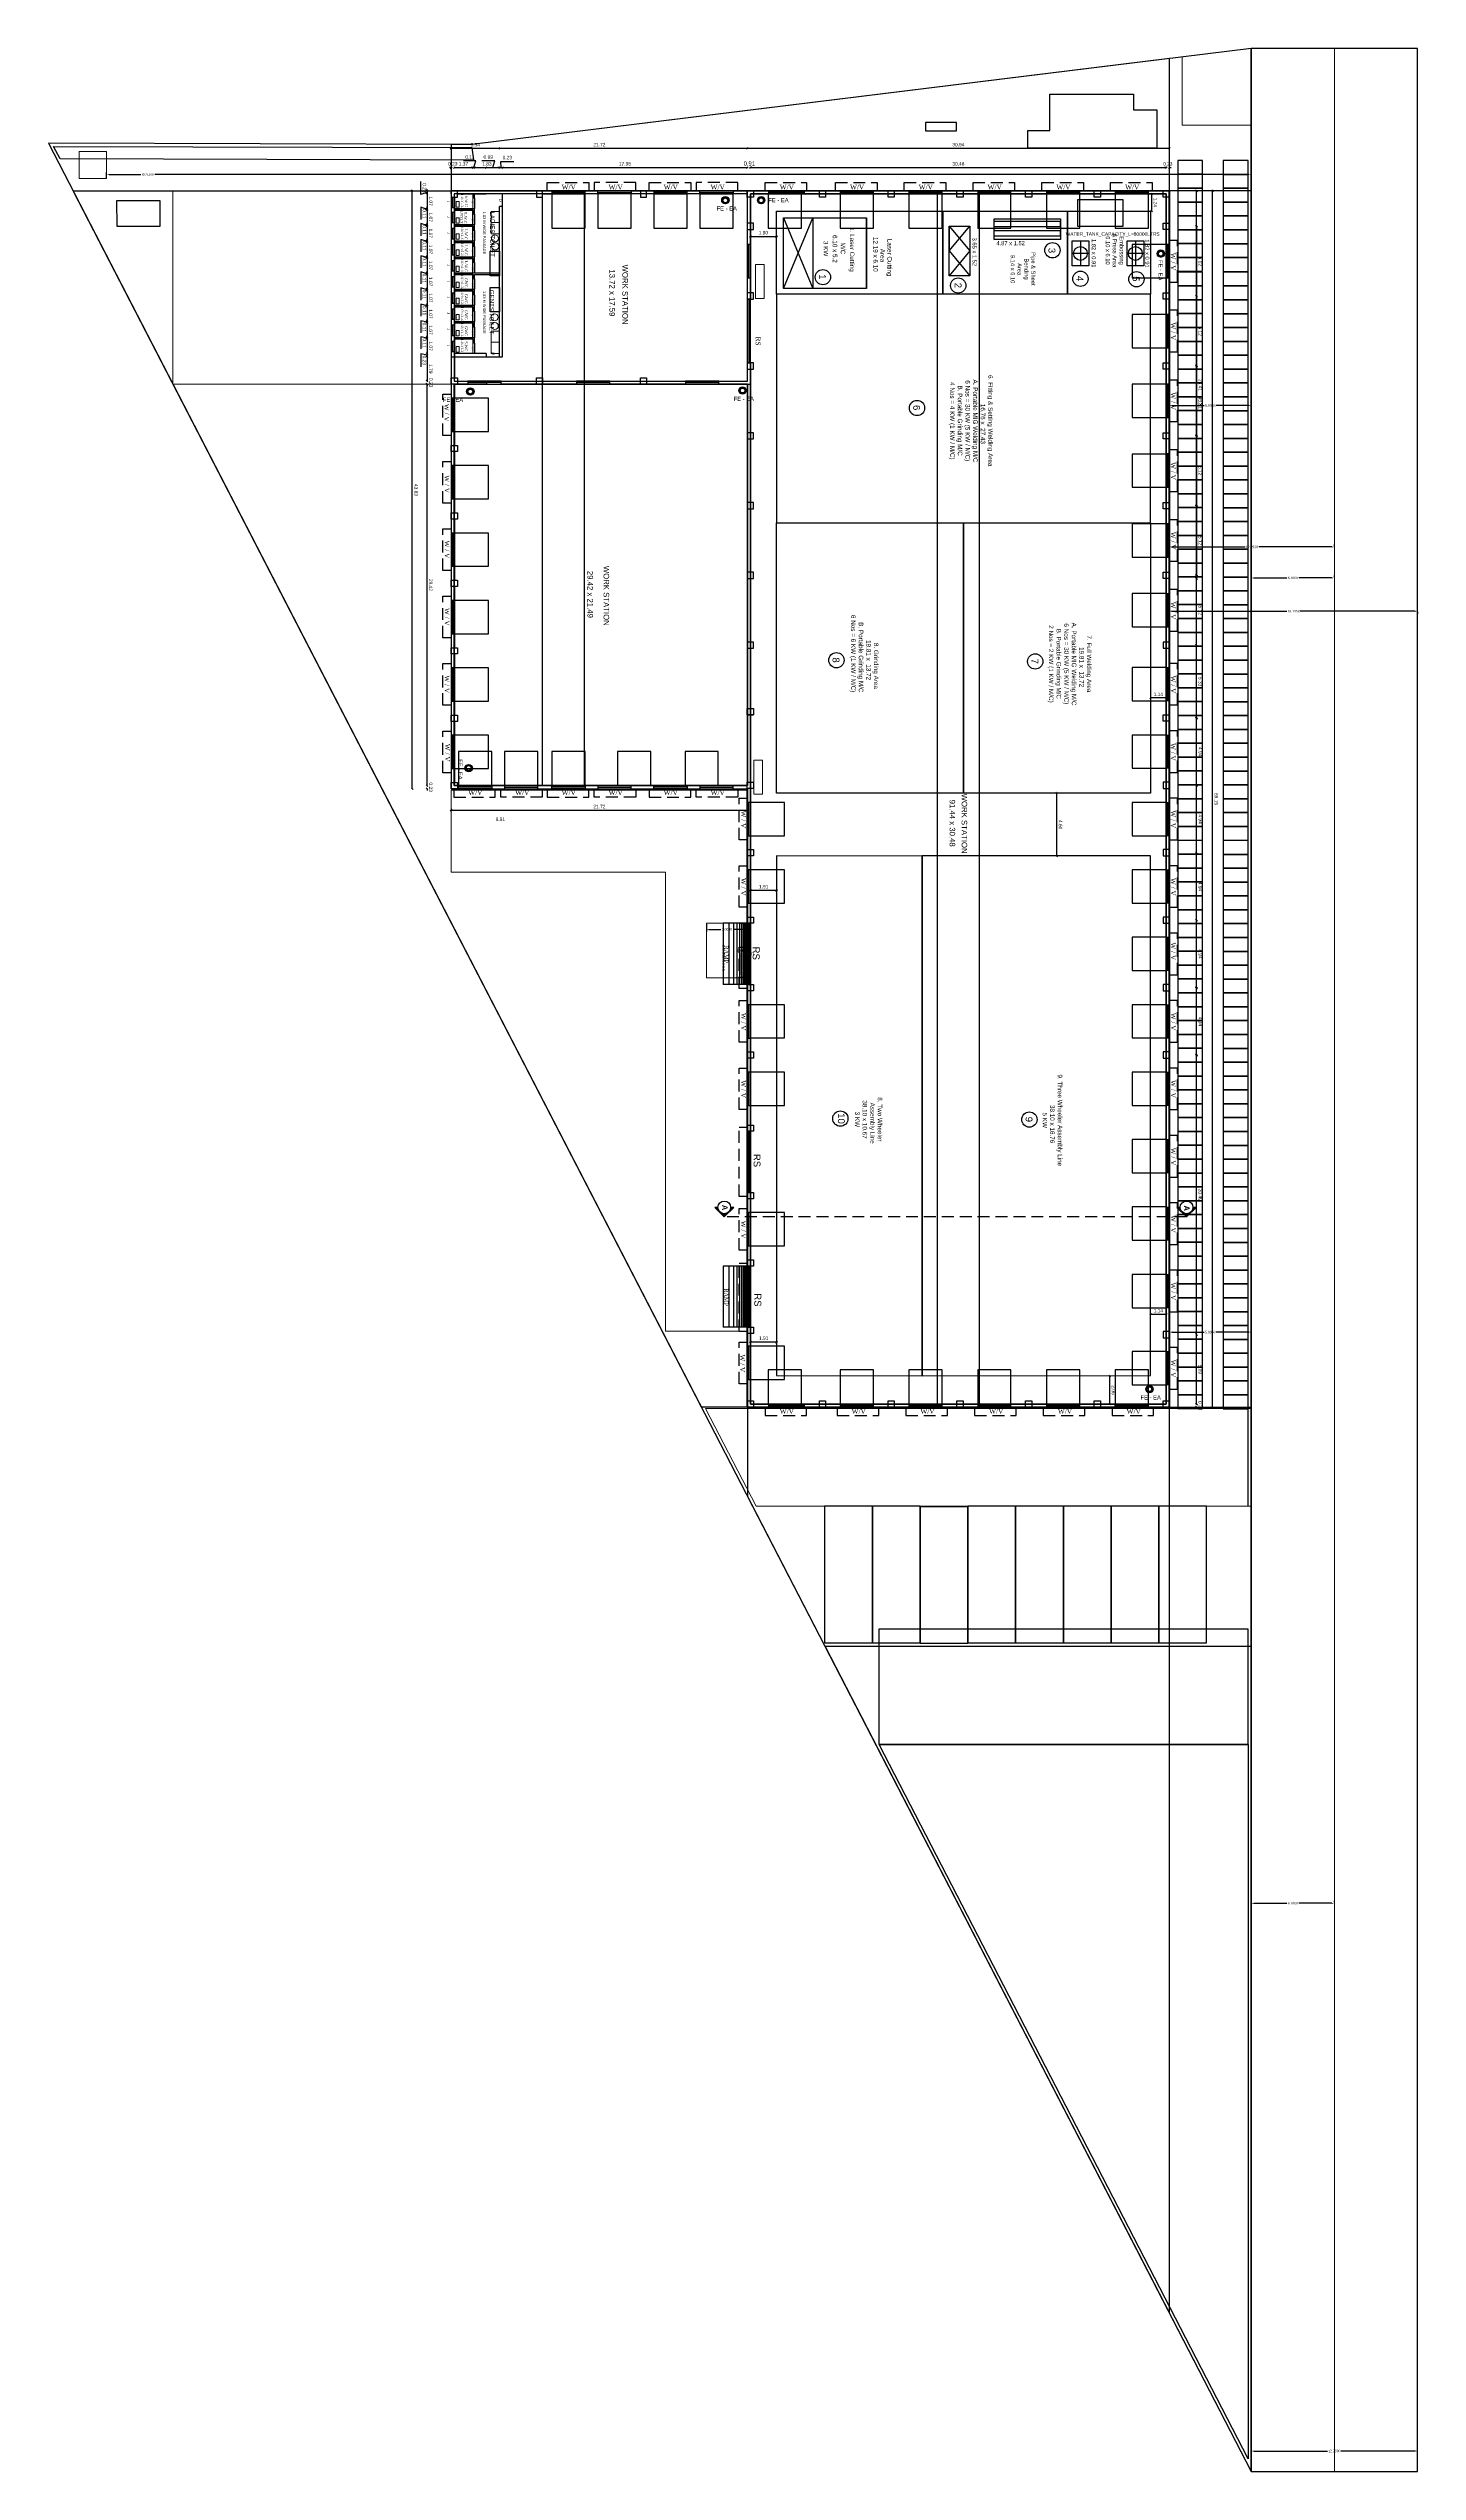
# Model space of a CAD drawing. Header units: metres. Extents: x 2267204 to 2267561, y 3771 to 3959.
# Drawn here: x 2267204.1 to 2267304.5, y 3770.7 to 3948.3 of the extents above; entities that cross this region are included whole.
import ezdxf
from ezdxf.enums import TextEntityAlignment as Align

# ---------------------------------------------------------------- set-up
doc = ezdxf.new("R2010")
doc.units = ezdxf.units.M
doc.header["$LTSCALE"] = 3.5
doc.header["$MEASUREMENT"] = 0
doc.linetypes.add('HIDDEN', pattern=[0.375, 0.25, -0.125])
doc.layers.get('0').update_dxf_attribs({"linetype": 'CONTINUOUS'})
doc.layers.get('DEFPOINTS').update_dxf_attribs({"linetype": 'CONTINUOUS'})
for name, color, linetype, plot in [('BLK_1_COVERED_AREA', 140, 'CONTINUOUS', False), ('BLK_1_FLR_0_BLT_UP_AREA', 1, 'CONTINUOUS', False), ('BLK_1_MAX_HEIGHT_CAL', 7, 'CONTINUOUS', False), ('CYCLE_PARKING', 2, 'CONTINUOUS', False), ('SHORTEST_DIST_TO_ROAD', 6, 'CONTINUOUS', False), ('TWO_WHEELER_PARKING', 2, 'CONTINUOUS', False)]:
    doc.layers.add(name, color=color, linetype=linetype, plot=plot)
for name, color, linetype, lineweight in [('BLK_1_DA_RAMP_1', 1, 'CONTINUOUS', 0), ('BLK_1_FIRE_TENDER_MOVEMENT', 161, 'CONTINUOUS', 0), ('BLK_1_FLR_0_DRINKING_WATER', 7, 'CONTINUOUS', 5), ('BLK_1_FLR_0_SP_WC', 233, 'CONTINUOUS', 5), ('BLK_1_FLR_0_WASH', 243, 'CONTINUOUS', 5), ('BLK_2_FIRE_TENDER_MOVEMENT', 161, 'CONTINUOUS', 0), ('DIST_CL_ROAD', 7, 'CONTINUOUS', 0), ('DIST_EXIT', 7, 'CONTINUOUS', 0), ('NOTIFIED_ROAD', 183, 'CONTINUOUS', 13), ('ROAD_WIDTH', 2, 'CONTINUOUS', 13), ('SEGREGATED_TOILET', 1, 'CONTINUOUS', 0), ('TRANSFORMER_YARD', 7, 'CONTINUOUS', 0)]:
    doc.layers.add(name, color=color, linetype=linetype, lineweight=lineweight)
for name, color, linetype in [('BLK_1_FLR_0_AC_ROOM_1', 117, 'CONTINUOUS'), ('BLK_1_FLR_0_CARPET_AREA', 10, 'CONTINUOUS'), ('BLK_1_FLR_0_EXIT_WIDTH_STAIR', 1, 'CONTINUOUS'), ('BLK_1_FLR_0_RECREATION', 140, 'CONTINUOUS'), ('BLK_1_FLR_0_REGULAR_ROOM_2', 117, 'CONTINUOUS'), ('BLK_1_FLR_0_ROOM_1_LIGHT_VENTILATION_1', 2, 'CONTINUOUS'), ('BLK_1_FLR_0_URINAL', 235, 'CONTINUOUS'), ('BLK_1_FLR_0_WATER_CLOSET', 223, 'CONTINUOUS'), ('BLK_1_FLR_1_ROOF_AREA', 54, 'CONTINUOUS'), ('BLK_1_LVL_0_BLDG_FOOT_PRINT', 1, 'CONTINUOUS'), ('BLK_1_LVL_0_FRONT_SETBACK', 2, 'CONTINUOUS'), ('BLK_1_LVL_0_REAR_SETBACK', 11, 'CONTINUOUS'), ('BLK_1_LVL_0_SIDE_SETBACK1', 171, 'CONTINUOUS'), ('BLK_1_LVL_0_SIDE_SETBACK2', 102, 'CONTINUOUS'), ('floor-ground', 7, 'CONTINUOUS'), ('LOADING_UNLOADING', 175, 'CONTINUOUS'), ('OSR_BUYBACK', 7, 'CONTINUOUS'), ('OSR_DIST_FROM_ROAD', 7, 'CONTINUOUS'), ('PLOT_BOUNDARY', 70, 'CONTINUOUS'), ('RWH', 130, 'CONTINUOUS'), ('SEPTIC_TANK_1', 146, 'CONTINUOUS'), ('SURRENDER_ROAD_WIDTH', 2, 'CONTINUOUS'), ('WATER_TANK_CALCULATION', 150, 'CONTINUOUS')]:
    doc.layers.add(name, color=color, linetype=linetype)
doc.styles.add('bold', font='arial.ttf')
doc.styles.add('cent', font='arial.ttf', dxfattribs={"height": 9})
doc.styles.add('ED', font='swiss.ttf')
doc.styles.add('S', font='times.ttf')
doc.styles.get("Standard").update_dxf_attribs({"font": 'times.ttf'})
doc.styles.add('style1', font='arialbd.ttf')
doc.styles.add('style3', font='arial.ttf')
doc.styles.add('text', font='arial.ttf')
doc.linetypes.add('ZIGZAG', pattern='A,0.0001,-0.2,[131,ltypeshp.shx,S=0.2,R=0,X=-0.2,Y=0],-0.4,[131,ltypeshp.shx,S=0.2,R=180,X=0.2,Y=0],-0.2', length=0.8001)
doc.dimstyles.get("Standard").update_dxf_attribs({"dimtxt": 0.18, "dimasz": 0.18, "dimexe": 0.18, "dimexo": 0.0625, "dimgap": 0.09, "dimtad": 0, "dimtih": 1, "dimtoh": 1, "dimdec": 4, "dimzin": 0, "dimdsep": 46, "dimtxsty": 'Standard', "dimcen": 0.09, "dimadec": 0, "dimazin": 0, "dimtfac": 1, "dimtdec": 4, "dimtofl": 0, "dimtmove": 0, "dimatfit": 3, "dimfxl": 0, "dimtolj": 1, "dimtzin": 0, "dimarcsym": 0})

# ---------------------------------------------------------------- blocks, each defined once
blk = doc.blocks.new('*D1')
at = {"layer": 'BLK_1_FLR_0_EXIT_WIDTH_STAIR', "color": 0, "lineweight": -2}
for p, q in [((2267255.44, 3884.14), (2267255.33, 3884.14)), ((2267255.51, 3883.96), (2267255.51, 3882.08)), ((2267255.51, 3879.84), (2267255.51, 3881.72)), ((2267255.44, 3879.66), (2267255.33, 3879.66))]:
    blk.add_line(p, q, dxfattribs=at)
at = {"layer": 'BLK_1_FLR_0_EXIT_WIDTH_STAIR', "color": 0}
for points in [[(2267255.48, 3883.96), (2267255.54, 3883.96), (2267255.51, 3884.14)], [(2267255.48, 3879.84), (2267255.54, 3879.84), (2267255.51, 3879.66)]]:
    blk.add_solid(points, dxfattribs=at)
at = {"layer": 'DEFPOINTS', "color": 0}
for p in [(2267255.51, 3884.14), (2267255.51, 3884.14), (2267255.51, 3879.66)]:
    blk.add_point(p, dxfattribs=at)
at = {"layer": 'BLK_1_FLR_0_EXIT_WIDTH_STAIR', "color": 0, "insert": (2267255.51, 3881.9), "char_height": 0.18, "attachment_point": 5}
blk.add_mtext('\\A1;4.4851', dxfattribs=at)
blk = doc.blocks.new('*D2')
at = {"layer": 'BLK_1_DA_RAMP_1', "color": 0, "lineweight": -2}
for p, q in [((2267252.39, 3884.08), (2267252.39, 3883.52)), ((2267252.57, 3883.7), (2267253.45, 3883.7)), ((2267255.21, 3883.7), (2267254.34, 3883.7)), ((2267255.39, 3884.08), (2267255.39, 3883.52))]:
    blk.add_line(p, q, dxfattribs=at)
at = {"layer": 'BLK_1_DA_RAMP_1', "color": 0}
for points in [[(2267252.57, 3883.73), (2267252.57, 3883.67), (2267252.39, 3883.7)], [(2267255.21, 3883.73), (2267255.21, 3883.67), (2267255.39, 3883.7)]]:
    blk.add_solid(points, dxfattribs=at)
at = {"layer": 'DEFPOINTS', "color": 0}
for p in [(2267252.39, 3884.14), (2267252.39, 3883.7), (2267255.39, 3884.14)]:
    blk.add_point(p, dxfattribs=at)
at = {"layer": 'BLK_1_DA_RAMP_1', "color": 0, "insert": (2267253.89, 3883.7), "char_height": 0.18, "attachment_point": 5}
blk.add_mtext('\\A1;3.0000', dxfattribs=at)
blk = doc.blocks.new('*D3')
at = {"layer": 'BLK_1_DA_RAMP_1', "color": 0, "lineweight": -2}
for p, q in [((2267255.33, 3884.14), (2267254.78, 3884.14)), ((2267254.96, 3883.96), (2267254.96, 3882.33)), ((2267254.96, 3880.34), (2267254.96, 3881.97)), ((2267255.33, 3880.16), (2267254.78, 3880.16))]:
    blk.add_line(p, q, dxfattribs=at)
at = {"layer": 'BLK_1_DA_RAMP_1', "color": 0}
for points in [[(2267254.93, 3883.96), (2267254.99, 3883.96), (2267254.96, 3884.14)], [(2267254.93, 3880.34), (2267254.99, 3880.34), (2267254.96, 3880.16)]]:
    blk.add_solid(points, dxfattribs=at)
at = {"layer": 'DEFPOINTS', "color": 0}
for p in [(2267254.96, 3884.14), (2267255.39, 3884.14), (2267255.39, 3880.16)]:
    blk.add_point(p, dxfattribs=at)
at = {"layer": 'BLK_1_DA_RAMP_1', "color": 0, "insert": (2267254.96, 3882.15), "char_height": 0.18, "attachment_point": 5}
blk.add_mtext('\\A1;3.9867', dxfattribs=at)
blk = doc.blocks.new('*D20')
at = {"layer": 'DEFPOINTS', "color": 0}
for p in [(2267208.41, 3938.73), (2267292.33, 3939.03), (2267292.33, 3938.73)]:
    blk.add_point(p, dxfattribs=at)
at = {"layer": 'SEGREGATED_TOILET', "color": 0, "lineweight": -2}
for p, q in [((2267208.41, 3938.79), (2267208.41, 3939.21)), ((2267208.59, 3939.03), (2267210.92, 3939.03)), ((2267292.15, 3939.03), (2267211.94, 3939.03)), ((2267292.33, 3938.79), (2267292.33, 3939.21))]:
    blk.add_line(p, q, dxfattribs=at)
at = {"layer": 'SEGREGATED_TOILET', "color": 0}
for points in [[(2267208.59, 3939.06), (2267208.59, 3939), (2267208.41, 3939.03)], [(2267292.15, 3939.06), (2267292.15, 3939), (2267292.33, 3939.03)]]:
    blk.add_solid(points, dxfattribs=at)
at = {"layer": 'SEGREGATED_TOILET', "color": 0, "insert": (2267211.43, 3939.03), "char_height": 0.18, "attachment_point": 5}
blk.add_mtext('\\A1;83.9200', dxfattribs=at)
blk = doc.blocks.new('*D22')
at = {"layer": 'BLK_1_MAX_HEIGHT_CAL', "color": 0, "lineweight": -2}
for p, q in [((2267286.33, 3906.98), (2267286.33, 3906.84)), ((2267286.51, 3907.02), (2267294.93, 3907.02)), ((2267304.35, 3907.02), (2267295.93, 3907.02)), ((2267304.53, 3906.98), (2267304.53, 3906.84))]:
    blk.add_line(p, q, dxfattribs=at)
at = {"layer": 'BLK_1_MAX_HEIGHT_CAL', "color": 0}
for points in [[(2267286.51, 3907.05), (2267286.51, 3906.99), (2267286.33, 3907.02)], [(2267304.35, 3907.05), (2267304.35, 3906.99), (2267304.53, 3907.02)]]:
    blk.add_solid(points, dxfattribs=at)
at = {"layer": 'DEFPOINTS', "color": 0}
for p in [(2267286.33, 3907.04), (2267304.53, 3907.04), (2267304.53, 3907.02)]:
    blk.add_point(p, dxfattribs=at)
at = {"layer": 'BLK_1_MAX_HEIGHT_CAL', "color": 0, "insert": (2267295.43, 3907.02), "char_height": 0.18, "attachment_point": 5}
blk.add_mtext('\\A1;18.1958', dxfattribs=at)
blk = doc.blocks.new('*D23')
at = {"layer": 'DEFPOINTS', "color": 0}
for p in [(2267292.33, 3909.46), (2267292.33, 3909.46), (2267298.43, 3909.46)]:
    blk.add_point(p, dxfattribs=at)
at = {"layer": 'NOTIFIED_ROAD', "color": 0, "lineweight": -2}
for p, q in [((2267292.33, 3909.53), (2267292.33, 3909.64)), ((2267292.51, 3909.46), (2267294.93, 3909.46)), ((2267298.25, 3909.46), (2267295.82, 3909.46)), ((2267298.43, 3909.53), (2267298.43, 3909.64))]:
    blk.add_line(p, q, dxfattribs=at)
at = {"layer": 'NOTIFIED_ROAD', "color": 0}
for points in [[(2267292.51, 3909.49), (2267292.51, 3909.43), (2267292.33, 3909.46)], [(2267298.25, 3909.49), (2267298.25, 3909.43), (2267298.43, 3909.46)]]:
    blk.add_solid(points, dxfattribs=at)
at = {"layer": 'NOTIFIED_ROAD', "color": 0, "insert": (2267295.38, 3909.46), "char_height": 0.18, "attachment_point": 5}
blk.add_mtext('\\A1;6.1000', dxfattribs=at)
blk = doc.blocks.new('*D24')
at = {"layer": 'DEFPOINTS', "color": 0}
for p in [(2267292.33, 3922.09), (2267286.33, 3920.43), (2267292.33, 3920.43)]:
    blk.add_point(p, dxfattribs=at)
at = {"layer": 'SHORTEST_DIST_TO_ROAD', "color": 0, "lineweight": -2}
for p, q in [((2267286.33, 3920.5), (2267286.33, 3922.27)), ((2267286.51, 3922.09), (2267288.89, 3922.09)), ((2267292.15, 3922.09), (2267289.77, 3922.09)), ((2267292.33, 3920.5), (2267292.33, 3922.27))]:
    blk.add_line(p, q, dxfattribs=at)
at = {"layer": 'SHORTEST_DIST_TO_ROAD', "color": 0}
for points in [[(2267286.51, 3922.12), (2267286.51, 3922.06), (2267286.33, 3922.09)], [(2267292.15, 3922.12), (2267292.15, 3922.06), (2267292.33, 3922.09)]]:
    blk.add_solid(points, dxfattribs=at)
at = {"layer": 'SHORTEST_DIST_TO_ROAD', "color": 0, "insert": (2267289.33, 3922.09), "char_height": 0.18, "attachment_point": 5}
blk.add_mtext('\\A1;5.9958', dxfattribs=at)
blk = doc.blocks.new('*D25')
at = {"layer": 'DEFPOINTS', "color": 0}
for p in [(2267286.33, 3854.18), (2267292.33, 3854.18), (2267292.33, 3854.18)]:
    blk.add_point(p, dxfattribs=at)
at = {"layer": 'DIST_EXIT', "color": 0, "lineweight": -2}
for p, q in [((2267286.33, 3854.24), (2267286.33, 3854.36)), ((2267292.33, 3854.24), (2267292.33, 3854.36)), ((2267286.51, 3854.18), (2267288.89, 3854.18)), ((2267292.15, 3854.18), (2267289.77, 3854.18))]:
    blk.add_line(p, q, dxfattribs=at)
at = {"layer": 'DIST_EXIT', "color": 0}
for points in [[(2267286.51, 3854.21), (2267286.51, 3854.15), (2267286.33, 3854.18)], [(2267292.15, 3854.21), (2267292.15, 3854.15), (2267292.33, 3854.18)]]:
    blk.add_solid(points, dxfattribs=at)
at = {"layer": 'DIST_EXIT', "color": 0, "insert": (2267289.33, 3854.18), "char_height": 0.18, "attachment_point": 5}
blk.add_mtext('\\A1;5.9958', dxfattribs=at)
blk = doc.blocks.new('*D26')
at = {"layer": 'DEFPOINTS', "color": 0, "ltscale": 400}
for p in [(2267292.33, 3812.31), (2267298.43, 3812.31), (2267298.43, 3812.31)]:
    blk.add_point(p, dxfattribs=at)
at = {"layer": 'OSR_DIST_FROM_ROAD', "color": 0, "lineweight": -2, "ltscale": 400}
for p, q in [((2267292.33, 3812.38), (2267292.33, 3812.49)), ((2267292.51, 3812.31), (2267294.93, 3812.31)), ((2267298.25, 3812.31), (2267295.82, 3812.31)), ((2267298.43, 3812.38), (2267298.43, 3812.49))]:
    blk.add_line(p, q, dxfattribs=at)
at = {"layer": 'OSR_DIST_FROM_ROAD', "color": 0, "ltscale": 400}
for points in [[(2267292.51, 3812.34), (2267292.51, 3812.28), (2267292.33, 3812.31)], [(2267298.25, 3812.34), (2267298.25, 3812.28), (2267298.43, 3812.31)]]:
    blk.add_solid(points, dxfattribs=at)
at = {"layer": 'OSR_DIST_FROM_ROAD', "color": 0, "ltscale": 400, "insert": (2267295.38, 3812.31), "char_height": 0.18, "attachment_point": 5}
blk.add_mtext('\\A1;6.1000', dxfattribs=at)
blk = doc.blocks.new('*D27')
at = {"layer": 'DEFPOINTS', "color": 0}
for p in [(2267292.33, 3772.16), (2267292.33, 3770.66), (2267304.53, 3770.66)]:
    blk.add_point(p, dxfattribs=at)
at = {"layer": 'SURRENDER_ROAD_WIDTH', "color": 0, "lineweight": -2}
for p, q in [((2267292.33, 3770.72), (2267292.33, 3772.34)), ((2267292.51, 3772.16), (2267297.92, 3772.16)), ((2267304.35, 3772.16), (2267298.93, 3772.16)), ((2267304.53, 3770.72), (2267304.53, 3772.34))]:
    blk.add_line(p, q, dxfattribs=at)
at = {"layer": 'SURRENDER_ROAD_WIDTH', "color": 0}
for points in [[(2267292.51, 3772.19), (2267292.51, 3772.13), (2267292.33, 3772.16)], [(2267304.35, 3772.19), (2267304.35, 3772.13), (2267304.53, 3772.16)]]:
    blk.add_solid(points, dxfattribs=at)
at = {"layer": 'SURRENDER_ROAD_WIDTH', "color": 0, "insert": (2267298.43, 3772.16), "char_height": 0.18, "attachment_point": 5}
blk.add_mtext('\\A1;12.2000', dxfattribs=at)
blk = doc.blocks.new('*D28')
at = {"layer": 'DEFPOINTS', "color": 0}
for p in [(2267286.33, 3911.73), (2267286.33, 3911.73), (2267298.43, 3911.73)]:
    blk.add_point(p, dxfattribs=at)
at = {"layer": 'DIST_CL_ROAD', "color": 0, "lineweight": -2}
for p, q in [((2267286.33, 3911.79), (2267286.33, 3911.91)), ((2267286.51, 3911.73), (2267291.88, 3911.73)), ((2267298.25, 3911.73), (2267292.88, 3911.73)), ((2267298.43, 3911.79), (2267298.43, 3911.91))]:
    blk.add_line(p, q, dxfattribs=at)
at = {"layer": 'DIST_CL_ROAD', "color": 0}
for points in [[(2267286.51, 3911.76), (2267286.51, 3911.7), (2267286.33, 3911.73)], [(2267298.25, 3911.76), (2267298.25, 3911.7), (2267298.43, 3911.73)]]:
    blk.add_solid(points, dxfattribs=at)
at = {"layer": 'DIST_CL_ROAD', "color": 0, "insert": (2267292.38, 3911.73), "char_height": 0.18, "attachment_point": 5}
blk.add_mtext('\\A1;12.0958', dxfattribs=at)
blk = doc.blocks.new('A$C6FD31E64')
h = blk.add_hatch(color=0)
edge = h.paths.add_edge_path()
edge.add_ellipse((23.02, 89.07), major_axis=(0.202, -0.202), ratio=1, start_angle=45, end_angle=225)
edge.add_ellipse((23.02, 89.07), major_axis=(0.202, 0.202), ratio=1, start_angle=135, end_angle=315)
edge = h.paths.add_edge_path(flags=16)
edge.add_ellipse((23.02, 89.07), major_axis=(0.101, -0.101), ratio=1, start_angle=45, end_angle=225, ccw=False)
edge.add_ellipse((23.02, 89.07), major_axis=(0.101, 0.101), ratio=1, start_angle=135, end_angle=315, ccw=False)
h = blk.add_hatch(color=0)
edge = h.paths.add_edge_path()
edge.add_ellipse((25.64, 89.07), major_axis=(0.202, 0.202), ratio=1, start_angle=-45, end_angle=135)
edge.add_ellipse((25.64, 89.07), major_axis=(0.202, 0.202), ratio=1, start_angle=135, end_angle=315)
edge = h.paths.add_edge_path(flags=16)
edge.add_ellipse((25.64, 89.07), major_axis=(0.101, -0.101), ratio=1, start_angle=45, end_angle=225, ccw=False)
edge.add_ellipse((25.64, 89.07), major_axis=(0.101, -0.101), ratio=1, start_angle=225, end_angle=405, ccw=False)
h = blk.add_hatch(color=0)
edge = h.paths.add_edge_path()
edge.add_ellipse((54.94, 85.16), major_axis=(0.202, 0.202), ratio=1, start_angle=-45, end_angle=135)
edge.add_ellipse((54.94, 85.16), major_axis=(0.202, -0.202), ratio=1, start_angle=225, end_angle=405)
edge = h.paths.add_edge_path(flags=16)
edge.add_ellipse((54.94, 85.16), major_axis=(0.101, -0.101), ratio=1, start_angle=45, end_angle=225, ccw=False)
edge.add_ellipse((54.94, 85.16), major_axis=(0.101, -0.101), ratio=1, start_angle=225, end_angle=405, ccw=False)
h = blk.add_hatch(color=0)
edge = h.paths.add_edge_path()
edge.add_ellipse((4.32, 75.05), major_axis=(0.202, -0.202), ratio=1, start_angle=45, end_angle=225)
edge.add_ellipse((4.32, 75.05), major_axis=(0.202, -0.202), ratio=1, start_angle=225, end_angle=405)
edge = h.paths.add_edge_path(flags=16)
edge.add_ellipse((4.32, 75.05), major_axis=(0.101, -0.101), ratio=1, start_angle=45, end_angle=225, ccw=False)
edge.add_ellipse((4.32, 75.05), major_axis=(0.101, 0.101), ratio=1, start_angle=135, end_angle=315, ccw=False)
h = blk.add_hatch(color=0)
edge = h.paths.add_edge_path()
edge.add_ellipse((24.28, 75.13), major_axis=(0.202, -0.202), ratio=1, start_angle=45, end_angle=225)
edge.add_ellipse((24.28, 75.13), major_axis=(0.202, -0.202), ratio=1, start_angle=225, end_angle=405)
edge = h.paths.add_edge_path(flags=16)
edge.add_ellipse((24.28, 75.13), major_axis=(0.101, 0.101), ratio=1, start_angle=-45, end_angle=135, ccw=False)
edge.add_ellipse((24.28, 75.13), major_axis=(0.101, -0.101), ratio=1, start_angle=225, end_angle=405, ccw=False)
h = blk.add_hatch(color=0)
edge = h.paths.add_edge_path()
edge.add_ellipse((4.2, 47.46), major_axis=(0.202, -0.202), ratio=1, start_angle=315, end_angle=495)
edge.add_ellipse((4.2, 47.46), major_axis=(0.202, -0.202), ratio=1, start_angle=135, end_angle=315)
edge = h.paths.add_edge_path(flags=16)
edge.add_ellipse((4.2, 47.46), major_axis=(0.101, 0.101), ratio=1, start_angle=-135, end_angle=45, ccw=False)
edge.add_ellipse((4.2, 47.46), major_axis=(0.101, -0.101), ratio=1, start_angle=135, end_angle=315, ccw=False)
h = blk.add_hatch(color=0)
edge = h.paths.add_edge_path()
edge.add_line((22.48, 15.25), (22.24, 15.25))
edge.add_line((22.24, 15.25), (22.94, 14.55))
edge.add_line((22.94, 14.55), (23.64, 15.25))
edge.add_line((23.64, 15.25), (23.41, 15.25))
edge.add_ellipse((22.94, 15.25), major_axis=(0.331, 0.331), ratio=1, start_angle=135, end_angle=315, ccw=False)
h = blk.add_hatch(color=0)
edge = h.paths.add_edge_path()
edge.add_line((56.37, 15.25), (56.13, 15.25))
edge.add_line((56.13, 15.25), (56.83, 14.55))
edge.add_line((56.83, 14.55), (57.54, 15.25))
edge.add_line((57.54, 15.25), (57.3, 15.25))
edge.add_ellipse((56.83, 15.25), major_axis=(0.331, 0.331), ratio=1, start_angle=135, end_angle=315, ccw=False)
h = blk.add_hatch(color=0)
edge = h.paths.add_edge_path()
edge.add_ellipse((54.1, 1.93), major_axis=(0.202, 0.202), ratio=1, start_angle=-45, end_angle=135)
edge.add_ellipse((54.1, 1.93), major_axis=(0.202, -0.202), ratio=1, start_angle=225, end_angle=405)
edge = h.paths.add_edge_path(flags=16)
edge.add_ellipse((54.1, 1.93), major_axis=(0.101, -0.101), ratio=1, start_angle=45, end_angle=225, ccw=False)
edge.add_ellipse((54.1, 1.93), major_axis=(0.101, -0.101), ratio=1, start_angle=225, end_angle=405, ccw=False)
at = {"color": 0, "linetype": 'ByBlock'}
for p, q in [((2.98, 92.95), (2.85, 92.82)), ((2.98, 92.95), (2.85, 92.82)), ((6.4, 92.82), (6.52, 92.95)), ((24.57, 92.82), (24.7, 92.95)), ((24.7, 92.95), (24.57, 92.82)), ((55.51, 92.82), (55.64, 92.95)), ((2.85, 91.41), (2.98, 91.54)), ((3.21, 91.54), (3.08, 91.41)), ((3.21, 91.54), (3.08, 91.41)), ((4.45, 91.41), (4.58, 91.54)), ((4.45, 91.41), (4.58, 91.54)), ((4.7, 91.54), (4.57, 91.41)), ((4.7, 91.54), (4.57, 91.41)), ((5.53, 91.54), (5.41, 91.41)), ((6.4, 91.41), (6.52, 91.54)), ((6.4, 91.41), (6.52, 91.54)), ((6.4, 91.41), (6.52, 91.54)), ((6.75, 91.54), (6.63, 91.41)), ((6.75, 91.54), (6.63, 91.41)), ((24.57, 91.41), (24.7, 91.54)), ((24.93, 91.54), (24.8, 91.41)), ((55.28, 91.41), (55.41, 91.54)), ((55.28, 91.41), (55.41, 91.54)), ((55.64, 91.54), (55.51, 91.41)), ((0.13, 89.7), (0, 89.83)), ((1.08, 89.83), (1.21, 89.7)), ((1.21, 89.47), (1.08, 89.6)), ((1.21, 89.47), (1.08, 89.6)), ((54.34, 89.47), (54.21, 89.6)), ((57.63, 89.7), (57.5, 89.83)), ((58.8, 89.7), (58.68, 89.83)), ((1.08, 88.53), (1.21, 88.41)), ((1.08, 88.53), (1.21, 88.41)), ((1.21, 88.29), (1.08, 88.42)), ((1.21, 88.29), (1.08, 88.42)), ((1.08, 87.35), (1.21, 87.23)), ((1.08, 87.35), (1.21, 87.23)), ((1.21, 87.11), (1.08, 87.24)), ((1.21, 87.11), (1.08, 87.24)), ((54.21, 88.36), (54.34, 88.23)), ((57.63, 87.1), (57.5, 87.23)), ((57.63, 87.1), (57.5, 87.23)), ((1.08, 86.17), (1.21, 86.05)), ((1.08, 86.17), (1.21, 86.05)), ((1.21, 85.93), (1.08, 86.06)), ((1.21, 85.93), (1.08, 86.06)), ((24.93, 86.48), (24.8, 86.36)), ((26.7, 86.36), (26.83, 86.48)), ((1.08, 84.99), (1.21, 84.86)), ((1.08, 84.99), (1.21, 84.86)), ((1.21, 84.75), (1.08, 84.88)), ((1.21, 84.75), (1.08, 84.88)), ((1.08, 83.81), (1.21, 83.68)), ((1.08, 83.81), (1.21, 83.68)), ((1.21, 83.57), (1.08, 83.7)), ((1.21, 83.57), (1.08, 83.7)), ((1.08, 82.63), (1.21, 82.5)), ((1.08, 82.63), (1.21, 82.5)), ((1.21, 82.39), (1.08, 82.51)), ((1.21, 82.39), (1.08, 82.51)), ((57.63, 81.98), (57.5, 82.11)), ((57.5, 82.11), (57.63, 81.98)), ((1.08, 81.45), (1.21, 81.32)), ((1.08, 81.45), (1.21, 81.32)), ((1.21, 81.21), (1.08, 81.33)), ((1.21, 81.21), (1.08, 81.33)), ((1.08, 80.27), (1.21, 80.14)), ((1.08, 80.27), (1.21, 80.14)), ((1.21, 80.03), (1.08, 80.15)), ((1.21, 80.03), (1.08, 80.15)), ((1.08, 79.09), (1.21, 78.96)), ((1.08, 79.09), (1.21, 78.96)), ((1.21, 78.84), (1.08, 78.97)), ((1.21, 78.84), (1.08, 78.97)), ((1.08, 77.9), (1.21, 77.78)), ((1.08, 77.9), (1.21, 77.78)), ((1.21, 77.55), (1.08, 77.68)), ((1.21, 77.55), (1.08, 77.68)), ((57.63, 76.87), (57.5, 77)), ((57.5, 77), (57.63, 76.87)), ((1.08, 75.88), (1.21, 75.76)), ((1.08, 75.88), (1.21, 75.76)), ((1.21, 75.53), (1.08, 75.66)), ((1.21, 75.53), (1.08, 75.66)), ((57.63, 71.75), (57.5, 71.88)), ((57.5, 71.88), (57.63, 71.75)), ((57.63, 66.64), (57.5, 66.76)), ((57.5, 66.76), (57.63, 66.64)), ((57.63, 61.52), (57.5, 61.65)), ((57.5, 61.65), (57.63, 61.52)), ((57.5, 61.42), (57.63, 61.29)), ((57.5, 61.42), (57.63, 61.29)), ((57.63, 56.4), (57.5, 56.53)), ((57.5, 56.53), (57.63, 56.4)), ((54.26, 52.66), (54.14, 52.54)), ((55.28, 52.54), (55.41, 52.66)), ((57.63, 51.07), (57.5, 51.2)), ((57.5, 51.2), (57.63, 51.07)), ((1.08, 46.23), (1.21, 46.1)), ((1.08, 46.23), (1.21, 46.1)), ((57.63, 46.13), (57.5, 46.25)), ((57.5, 46.25), (57.63, 46.13)), ((0, 46), (0.13, 45.88)), ((1.21, 45.88), (1.08, 46)), ((2.98, 44.43), (2.85, 44.3)), ((24.57, 44.3), (24.7, 44.43)), ((47.37, 45.56), (47.25, 45.68)), ((47.25, 41.08), (47.37, 40.95)), ((57.63, 41.18), (57.5, 41.31)), ((57.5, 41.31), (57.63, 41.18)), ((24.93, 38.56), (24.8, 38.43)), ((26.7, 38.43), (26.83, 38.56)), ((57.63, 36.24), (57.5, 36.37)), ((57.5, 36.37), (57.63, 36.24)), ((57.63, 31.3), (57.5, 31.43)), ((57.5, 31.43), (57.63, 31.3)), ((57.63, 26.36), (57.5, 26.48)), ((57.5, 26.48), (57.63, 26.36)), ((22.48, 15.25), (22.24, 15.25)), ((22.24, 15.25), (22.94, 14.55)), ((22.94, 14.55), (23.64, 15.25)), ((23.64, 15.25), (23.41, 15.25)), ((56.37, 15.25), (56.13, 15.25)), ((56.13, 15.25), (56.83, 14.55)), ((56.83, 14.55), (57.54, 15.25)), ((57.54, 15.25), (57.3, 15.25)), ((54.26, 7.48), (54.14, 7.35)), ((55.28, 7.35), (55.41, 7.48)), ((24.93, 5.46), (24.8, 5.33)), ((26.7, 5.33), (26.83, 5.46)), ((57.63, 5.87), (57.5, 6)), ((57.5, 6), (57.63, 5.87)), ((51.26, 2.84), (51.14, 2.96)), ((51.13, 0.9), (51.26, 0.77)), ((57.5, 0.9), (57.63, 0.77)), ((57.5, 0.9), (57.63, 0.77)), ((57.63, 0.55), (57.5, 0.67)), ((58.68, 0.67), (58.8, 0.55))]:
    blk.add_line(p, q, dxfattribs=at)
at = {"color": 0}
for p, q in [((2.92, 92.89), (6.46, 92.89)), ((2.92, 92.89), (24.63, 92.89)), ((24.63, 92.89), (55.57, 92.89)), ((2.92, 91.47), (2.79, 91.47)), ((3.15, 91.47), (4.52, 91.47)), ((3.15, 91.47), (3.27, 91.47)), ((4.72, 91.97), (3.82, 91.97)), ((4.52, 91.47), (4.39, 91.47)), ((4.52, 91.47), (4.63, 91.47)), ((4.57, 91.47), (4.72, 91.97)), ((4.63, 91.47), (6.46, 91.47)), ((4.63, 91.47), (4.76, 91.47)), ((6.11, 91.97), (5.16, 91.97)), ((5.47, 91.47), (6.46, 91.47)), ((5.97, 91.47), (6.11, 91.97)), ((6.46, 91.47), (6.33, 91.47)), ((6.46, 91.47), (6.69, 91.47)), ((6.57, 91.47), (6.56, 91.93)), ((6.56, 91.93), (7.51, 91.93)), ((6.69, 91.47), (6.82, 91.47)), ((6.69, 91.47), (24.63, 91.47)), ((24.86, 91.47), (55.34, 91.47)), ((55.34, 91.47), (55.22, 91.47)), ((55.57, 91.47), (55.7, 91.47)), ((0.06, 45.94), (0.06, 89.77)), ((0.68, 89.51), (0.68, 90.46)), ((1.15, 89.65), (0.68, 89.51)), ((1.15, 89.77), (1.15, 89.89)), ((1.15, 89.77), (1.15, 89.54)), ((1.15, 89.54), (1.15, 88.47)), ((1.15, 89.54), (1.15, 89.41)), ((24.63, 89.77), (2.92, 89.77)), ((2.92, 89.77), (2.92, 75.59)), ((2.92, 89.77), (2.92, 77.61)), ((2.92, 89.54), (2.92, 89.77)), ((2.92, 89.77), (2.92, 45.94)), ((24.63, 89.77), (2.92, 89.77)), ((2.92, 89.77), (2.92, 77.61)), ((24.63, 89.77), (2.92, 89.77)), ((6.46, 89.77), (2.92, 89.77)), ((2.92, 89.77), (2.92, 77.61)), ((24.63, 89.77), (2.92, 89.77)), ((2.92, 89.77), (2.92, 75.59)), ((3.37, 89.77), (2.92, 89.77)), ((2.92, 89.77), (2.92, 89.31)), ((3.37, 89.77), (2.92, 89.77)), ((2.92, 89.77), (2.92, 89.31)), ((2.92, 89.31), (3.15, 89.31)), ((2.92, 89.31), (3.37, 89.31)), ((2.92, 89.31), (3.37, 89.31)), ((3.03, 88.55), (3.03, 89.31)), ((3.15, 89.31), (3.15, 76.05)), ((3.15, 88.47), (3.15, 89.31)), ((3.37, 89.31), (3.37, 89.77)), ((3.37, 89.31), (3.37, 89.77)), ((9.17, 89.54), (3.37, 89.54)), ((3.37, 89.54), (4.52, 89.54)), ((4.52, 89.23), (4.52, 89.54)), ((4.63, 89.23), (4.52, 89.23)), ((4.63, 89.23), (4.63, 89.54)), ((4.63, 89.54), (5.47, 89.54)), ((4.63, 89.23), (4.63, 88.47)), ((6.69, 77.61), (6.69, 89.54)), ((9.62, 89.77), (9.17, 89.77)), ((9.17, 89.77), (9.17, 89.31)), ((9.62, 89.77), (9.17, 89.77)), ((9.17, 89.77), (9.17, 89.31)), ((9.17, 89.31), (9.62, 89.31)), ((9.17, 89.31), (9.62, 89.31)), ((9.62, 89.31), (9.62, 89.77)), ((9.62, 89.31), (9.62, 89.77)), ((16.79, 89.54), (9.62, 89.54)), ((12.74, 89.77), (10.3, 89.77)), ((10.3, 89.77), (10.3, 89.54)), ((12.74, 89.65), (10.3, 89.65)), ((10.3, 89.54), (12.74, 89.54)), ((12.74, 89.54), (12.74, 89.77)), ((13.67, 89.54), (13.67, 89.77)), ((13.67, 89.77), (16.11, 89.77)), ((13.67, 89.65), (16.11, 89.65)), ((16.11, 89.54), (13.67, 89.54)), ((16.11, 89.77), (16.11, 89.54)), ((17.24, 89.77), (16.79, 89.77)), ((16.79, 89.77), (16.79, 89.31)), ((17.24, 89.77), (16.79, 89.77)), ((16.79, 89.77), (16.79, 89.31)), ((16.79, 89.31), (17.24, 89.31)), ((16.79, 89.31), (17.24, 89.31)), ((17.24, 89.31), (17.24, 89.77)), ((17.24, 89.31), (17.24, 89.77)), ((24.63, 89.54), (17.24, 89.54)), ((20.22, 89.77), (17.78, 89.77)), ((17.78, 89.77), (17.78, 89.54)), ((20.22, 89.65), (17.78, 89.65)), ((17.78, 89.54), (20.22, 89.54)), ((20.22, 89.54), (20.22, 89.77)), ((21.15, 89.54), (21.15, 89.77)), ((21.15, 89.77), (23.59, 89.77)), ((21.15, 89.65), (23.59, 89.65)), ((23.59, 89.54), (21.15, 89.54)), ((23.59, 89.77), (23.59, 89.54)), ((55.57, 89.77), (24.63, 89.77)), ((24.63, 89.77), (24.63, 75.82)), ((24.63, 89.77), (24.86, 89.77)), ((55.57, 89.77), (24.63, 89.77)), ((24.63, 89.77), (24.63, 89.77)), ((55.57, 89.77), (24.63, 89.77)), ((24.63, 89.77), (24.63, 89.77)), ((55.57, 89.77), (24.63, 89.77)), ((24.63, 89.77), (24.63, 89.77)), ((24.63, 89.77), (25.09, 89.77)), ((24.63, 89.31), (24.63, 89.77)), ((25.09, 89.31), (24.63, 89.31)), ((24.86, 89.31), (24.86, 87.39)), ((25.09, 89.77), (25.09, 89.31)), ((29.91, 89.54), (25.09, 89.54)), ((28.83, 89.77), (26.17, 89.77)), ((26.17, 89.77), (26.17, 89.54)), ((28.83, 89.65), (26.17, 89.65)), ((26.17, 89.54), (28.83, 89.54)), ((28.83, 89.54), (28.83, 89.77)), ((29.91, 89.77), (30.36, 89.77)), ((29.91, 89.31), (29.91, 89.77)), ((30.36, 89.31), (29.91, 89.31)), ((30.36, 89.77), (30.36, 89.31)), ((34.95, 89.54), (30.36, 89.54)), ((33.87, 89.77), (31.44, 89.77)), ((31.44, 89.77), (31.44, 89.54)), ((33.87, 89.65), (31.44, 89.65)), ((31.44, 89.54), (33.87, 89.54)), ((33.87, 89.54), (33.87, 89.77)), ((34.95, 89.77), (35.4, 89.77)), ((34.95, 89.31), (34.95, 89.77)), ((35.4, 89.31), (34.95, 89.31)), ((35.4, 89.77), (35.4, 89.31)), ((39.99, 89.54), (35.4, 89.54)), ((38.92, 89.77), (36.48, 89.77)), ((36.48, 89.77), (36.48, 89.54)), ((38.92, 89.65), (36.48, 89.65)), ((36.48, 89.54), (38.92, 89.54)), ((38.92, 89.54), (38.92, 89.77)), ((39.99, 89.77), (40.45, 89.77)), ((39.99, 89.31), (39.99, 89.77)), ((40.45, 89.31), (39.99, 89.31)), ((40.45, 89.77), (40.45, 89.31)), ((45.03, 89.54), (40.45, 89.54)), ((43.96, 89.77), (41.52, 89.77)), ((41.52, 89.77), (41.52, 89.54)), ((43.96, 89.65), (41.52, 89.65)), ((41.52, 89.54), (43.96, 89.54)), ((43.96, 89.54), (43.96, 89.77)), ((45.03, 89.77), (45.49, 89.77)), ((45.03, 89.31), (45.03, 89.77)), ((45.49, 89.31), (45.03, 89.31)), ((45.49, 89.77), (45.49, 89.31)), ((50.14, 89.54), (45.49, 89.54)), ((49, 89.77), (46.56, 89.77)), ((46.56, 89.77), (46.56, 89.54)), ((49, 89.65), (46.56, 89.65)), ((46.56, 89.54), (49, 89.54)), ((49, 89.54), (49, 89.77)), ((50.07, 89.77), (50.53, 89.77)), ((50.07, 89.31), (50.07, 89.77)), ((50.53, 89.31), (50.07, 89.31)), ((50.53, 89.77), (50.53, 89.31)), ((55.12, 89.54), (50.53, 89.54)), ((54.04, 89.77), (51.6, 89.77)), ((51.6, 89.77), (51.6, 89.54)), ((54.04, 89.65), (51.6, 89.65)), ((51.6, 89.54), (54.04, 89.54)), ((54.04, 89.54), (54.04, 89.77)), ((54.27, 89.54), (54.27, 88.29)), ((55.12, 89.77), (55.57, 89.77)), ((55.12, 89.31), (55.12, 89.77)), ((55.57, 89.31), (55.12, 89.31)), ((55.34, 87.39), (55.34, 89.31)), ((55.57, 56.24), (55.57, 89.77)), ((55.57, 0.61), (55.57, 89.77)), ((55.57, 0.61), (55.57, 89.77)), ((55.57, 0.61), (55.57, 89.77)), ((55.57, 89.77), (55.57, 89.31)), ((57.56, 61.35), (57.56, 89.77)), ((58.74, 0.61), (58.74, 89.77)), ((1.15, 88.41), (0.68, 88.56)), ((0.68, 88.56), (0.68, 87.66)), ((1.15, 87.23), (0.68, 87.38)), ((0.68, 87.38), (0.68, 86.48)), ((1.15, 88.47), (1.15, 88.6)), ((1.15, 88.47), (1.15, 88.36)), ((1.15, 88.36), (1.15, 88.23)), ((1.15, 88.36), (1.15, 87.29)), ((1.15, 87.29), (1.15, 87.42)), ((1.15, 87.29), (1.15, 87.18)), ((1.15, 87.18), (1.15, 86.11)), ((1.15, 87.18), (1.15, 87.05)), ((2.92, 88.55), (3.15, 88.55)), ((2.92, 88.2), (3.15, 88.2)), ((2.92, 87.44), (3.15, 87.44)), ((3.03, 87.44), (3.03, 88.2)), ((3.15, 88.47), (4.63, 88.47)), ((3.15, 88.36), (4.52, 88.36)), ((3.15, 87.29), (3.15, 88.36)), ((3.15, 87.29), (4.63, 87.29)), ((3.15, 87.18), (4.52, 87.18)), ((3.15, 86.11), (3.15, 87.18)), ((4.52, 88.05), (4.52, 88.36)), ((4.63, 88.05), (4.52, 88.05)), ((4.52, 86.87), (4.52, 87.18)), ((4.63, 88.05), (4.63, 88.47)), ((4.63, 88.05), (4.63, 87.29)), ((4.63, 86.87), (4.63, 87.29)), ((6.69, 88.62), (6.46, 88.62)), ((6.46, 77.61), (6.46, 88.62)), ((25.09, 87.39), (24.63, 87.39)), ((24.63, 87.39), (24.63, 86.94)), ((25.09, 87.39), (24.63, 87.39)), ((24.63, 87.39), (24.63, 86.94)), ((25.09, 86.94), (25.09, 87.39)), ((25.09, 86.94), (25.09, 87.39)), ((27.27, 82.62), (29.44, 87.8)), ((27.27, 87.8), (29.44, 82.62)), ((27.27, 82.62), (27.27, 87.8)), ((27.27, 87.8), (33.36, 87.8)), ((29.44, 87.8), (29.44, 82.62)), ((33.36, 87.8), (33.36, 82.62)), ((33.36, 82.62), (33.36, 87.8)), ((33.36, 87.8), (33.36, 87.8)), ((33.36, 87.8), (33.36, 82.62)), ((33.36, 82.62), (33.36, 87.8)), ((33.36, 87.8), (33.36, 87.8)), ((33.36, 87.8), (33.36, 82.62)), ((39.43, 87.19), (40.95, 85.36)), ((39.43, 87.19), (39.43, 85.36)), ((39.43, 85.36), (40.95, 87.19)), ((39.43, 83.53), (39.43, 87.19)), ((39.43, 87.19), (40.95, 87.19)), ((40.95, 87.19), (40.95, 85.36)), ((40.95, 87.19), (40.95, 83.53)), ((42.73, 86.19), (42.73, 87.71)), ((42.73, 87.71), (47.6, 87.71)), ((47.6, 87.52), (42.73, 87.52)), ((42.73, 86.83), (42.73, 87.15)), ((42.73, 87.15), (47.6, 87.15)), ((47.6, 87.71), (47.6, 86.19)), ((47.6, 87.15), (47.6, 87.52)), ((55.12, 86.94), (55.12, 87.39)), ((55.12, 87.39), (55.57, 87.39)), ((55.12, 86.94), (55.12, 87.39)), ((55.12, 87.39), (55.57, 87.39)), ((55.57, 87.39), (55.57, 86.94)), ((55.57, 87.39), (55.57, 86.94)), ((57.56, 87.16), (57.56, 61.35)), ((57.56, 82.05), (57.56, 87.16)), ((1.15, 86.05), (0.68, 86.19)), ((0.68, 86.19), (0.68, 85.3)), ((1.15, 86.11), (1.15, 86.24)), ((1.15, 86.11), (1.15, 85.99)), ((1.15, 85.99), (1.15, 84.93)), ((1.15, 85.99), (1.15, 85.87)), ((2.92, 87.02), (3.15, 87.02)), ((2.92, 86.26), (3.15, 86.26)), ((2.92, 85.84), (3.15, 85.84)), ((3.03, 86.26), (3.03, 87.02)), ((3.03, 85.08), (3.03, 85.84)), ((3.15, 86.11), (4.63, 86.11)), ((3.15, 85.99), (4.52, 85.99)), ((3.15, 84.93), (3.15, 85.99)), ((4.63, 86.87), (4.52, 86.87)), ((4.52, 85.69), (4.52, 85.99)), ((4.63, 85.69), (4.52, 85.69)), ((4.63, 86.87), (4.63, 86.11)), ((4.63, 85.69), (4.63, 86.11)), ((4.63, 85.69), (4.63, 84.93)), ((24.63, 86.94), (25.09, 86.94)), ((24.63, 86.94), (25.09, 86.94)), ((24.63, 85.83), (24.63, 83.39)), ((24.86, 85.83), (24.63, 85.83)), ((24.75, 83.39), (24.75, 85.83)), ((24.86, 86.94), (24.86, 82.28)), ((24.86, 86.42), (26.77, 86.42)), ((24.86, 83.39), (24.86, 85.83)), ((40.95, 85.36), (39.43, 83.53)), ((39.43, 85.36), (40.95, 83.53)), ((47.6, 86.83), (42.73, 86.83)), ((42.73, 86.19), (42.73, 86.47)), ((42.73, 86.47), (47.6, 86.47)), ((47.6, 86.19), (42.73, 86.19)), ((47.6, 86.47), (47.6, 86.83)), ((48.44, 84.27), (48.44, 86.1)), ((48.44, 86.1), (49.66, 86.1)), ((49.05, 86.1), (49.05, 84.27)), ((49.66, 86.1), (49.66, 84.27)), ((52.47, 84.27), (52.47, 86.1)), ((52.47, 86.1), (53.69, 86.1)), ((53.08, 86.1), (53.08, 84.27)), ((53.69, 86.1), (53.69, 84.27)), ((55.57, 86.94), (55.12, 86.94)), ((55.57, 86.94), (55.12, 86.94)), ((55.34, 82.28), (55.34, 86.94)), ((55.34, 85.83), (55.34, 83.39)), ((55.57, 85.83), (55.34, 85.83)), ((55.46, 83.39), (55.46, 85.83)), ((55.57, 83.39), (55.57, 85.83)), ((1.15, 84.87), (0.68, 85.01)), ((0.68, 85.01), (0.68, 84.12)), ((1.15, 83.69), (0.68, 83.83)), ((0.68, 83.83), (0.68, 82.94)), ((1.15, 84.93), (1.15, 85.05)), ((1.15, 84.93), (1.15, 84.81)), ((1.15, 84.81), (1.15, 83.75)), ((1.15, 84.81), (1.15, 84.69)), ((1.15, 83.75), (1.15, 83.87)), ((1.15, 83.75), (1.15, 83.63)), ((1.15, 83.63), (1.15, 82.57)), ((1.15, 83.63), (1.15, 83.51)), ((2.92, 85.08), (3.15, 85.08)), ((2.92, 84.66), (3.15, 84.66)), ((2.92, 83.9), (3.15, 83.9)), ((2.92, 83.48), (3.15, 83.48)), ((3.03, 83.9), (3.03, 84.66)), ((3.03, 82.72), (3.03, 83.48)), ((3.15, 84.93), (4.63, 84.93)), ((3.15, 84.81), (4.52, 84.81)), ((3.15, 83.75), (3.15, 84.81)), ((3.15, 83.75), (6.46, 83.75)), ((3.15, 83.63), (4.52, 83.63)), ((3.15, 82.57), (3.15, 83.63)), ((4.52, 84.51), (4.52, 84.81)), ((4.63, 84.51), (4.52, 84.51)), ((4.52, 83.33), (4.52, 83.63)), ((4.63, 84.51), (4.63, 84.93)), ((4.63, 84.51), (4.63, 83.75)), ((4.63, 83.63), (6.46, 83.63)), ((4.63, 83.33), (4.63, 83.63)), ((40.95, 83.53), (39.43, 83.53)), ((49.66, 85.18), (48.44, 85.18)), ((49.66, 84.27), (48.44, 84.27)), ((53.69, 85.18), (52.47, 85.18)), ((53.69, 84.27), (52.47, 84.27)), ((1.15, 82.51), (0.68, 82.65)), ((0.68, 82.65), (0.68, 81.75)), ((1.15, 82.57), (1.15, 82.69)), ((1.15, 82.57), (1.15, 82.45)), ((1.15, 82.45), (1.15, 81.38)), ((1.15, 82.45), (1.15, 82.32)), ((2.92, 82.72), (3.15, 82.72)), ((2.92, 82.3), (3.15, 82.3)), ((3.03, 81.54), (3.03, 82.3)), ((3.15, 82.57), (4.63, 82.57)), ((3.15, 82.45), (4.52, 82.45)), ((3.15, 81.38), (3.15, 82.45)), ((4.63, 83.33), (4.52, 83.33)), ((4.52, 82.15), (4.52, 82.45)), ((4.63, 82.15), (4.52, 82.15)), ((4.63, 83.33), (4.63, 82.57)), ((4.63, 82.15), (4.63, 82.57)), ((4.63, 82.15), (4.63, 81.38)), ((24.63, 83.39), (24.86, 83.39)), ((25.09, 82.28), (24.63, 82.28)), ((24.63, 82.28), (24.63, 81.82)), ((25.09, 82.28), (24.63, 82.28)), ((24.63, 82.28), (24.63, 81.82)), ((24.63, 81.82), (25.09, 81.82)), ((24.63, 81.82), (25.09, 81.82)), ((25.09, 81.82), (25.09, 82.28)), ((25.09, 81.82), (25.09, 82.28)), ((27.27, 82.62), (27.27, 82.62)), ((33.36, 82.62), (27.27, 82.62)), ((33.36, 82.62), (33.36, 82.62)), ((33.36, 82.62), (33.36, 82.62)), ((55.12, 81.82), (55.12, 82.28)), ((55.12, 82.28), (55.57, 82.28)), ((55.12, 81.82), (55.12, 82.28)), ((55.12, 82.28), (55.57, 82.28)), ((55.57, 81.82), (55.12, 81.82)), ((55.57, 81.82), (55.12, 81.82)), ((55.34, 83.39), (55.57, 83.39)), ((55.34, 77.16), (55.34, 81.82)), ((55.57, 82.28), (55.57, 81.82)), ((55.57, 82.28), (55.57, 81.82)), ((57.56, 76.93), (57.56, 82.05)), ((1.15, 81.33), (0.68, 81.47)), ((0.68, 81.47), (0.68, 80.57)), ((1.15, 80.15), (0.68, 80.24)), ((0.68, 80.24), (0.68, 79.35)), ((1.15, 81.38), (1.15, 81.51)), ((1.15, 81.38), (1.15, 81.27)), ((1.15, 81.27), (1.15, 80.2)), ((1.15, 81.27), (1.15, 81.14)), ((1.15, 80.2), (1.15, 80.33)), ((1.15, 80.2), (1.15, 80.09)), ((1.15, 80.09), (1.15, 79.02)), ((1.15, 80.09), (1.15, 79.96)), ((2.92, 81.54), (3.15, 81.54)), ((2.92, 81.12), (3.15, 81.12)), ((2.92, 80.36), (3.15, 80.36)), ((2.92, 79.94), (3.15, 79.94)), ((3.03, 80.36), (3.03, 81.12)), ((3.03, 79.17), (3.03, 79.94)), ((3.15, 81.38), (4.63, 81.38)), ((3.15, 81.27), (4.52, 81.27)), ((3.15, 80.2), (3.15, 81.27)), ((3.15, 80.2), (4.63, 80.2)), ((3.15, 80.09), (4.52, 80.09)), ((3.15, 79.02), (3.15, 80.09)), ((4.52, 80.96), (4.52, 81.27)), ((4.63, 80.96), (4.52, 80.96)), ((4.52, 79.78), (4.52, 80.09)), ((4.63, 80.96), (4.63, 81.38)), ((4.63, 80.96), (4.63, 80.2)), ((4.63, 79.78), (4.63, 80.2)), ((55.34, 80.71), (55.34, 78.27)), ((55.57, 80.71), (55.34, 80.71)), ((55.46, 78.27), (55.46, 80.71)), ((55.57, 78.27), (55.57, 80.71)), ((1.15, 78.96), (0.68, 79.07)), ((0.68, 79.07), (0.68, 78.18)), ((1.15, 79.02), (1.15, 79.15)), ((1.15, 79.02), (1.15, 78.91)), ((1.15, 78.91), (1.15, 77.84)), ((1.15, 78.91), (1.15, 78.78)), ((2.92, 79.17), (3.15, 79.17)), ((2.92, 78.76), (3.15, 78.76)), ((3.03, 77.99), (3.03, 78.76)), ((3.15, 79.02), (4.63, 79.02)), ((3.15, 78.91), (4.52, 78.91)), ((3.15, 77.84), (3.15, 78.91)), ((4.63, 79.78), (4.52, 79.78)), ((4.52, 78.6), (4.52, 78.91)), ((4.63, 78.6), (4.52, 78.6)), ((4.63, 79.78), (4.63, 79.02)), ((4.63, 78.6), (4.63, 79.02)), ((4.63, 78.6), (4.63, 77.84)), ((55.34, 78.27), (55.57, 78.27)), ((1.15, 77.73), (0.68, 77.82)), ((0.68, 77.82), (0.68, 76.87)), ((1.15, 77.84), (1.15, 77.97)), ((1.15, 77.84), (1.15, 77.61)), ((1.15, 77.61), (1.15, 75.82)), ((1.15, 77.61), (1.15, 77.49)), ((2.92, 77.99), (3.15, 77.99)), ((2.92, 77.61), (2.92, 77.61)), ((2.92, 77.61), (2.92, 75.59)), ((2.92, 77.61), (6.46, 77.61)), ((5.47, 77.84), (3.15, 77.84)), ((5.47, 77.84), (5.47, 77.61)), ((5.47, 77.61), (6.46, 77.61)), ((6.46, 77.61), (6.69, 77.61)), ((25.09, 77.16), (24.63, 77.16)), ((24.63, 77.16), (24.63, 76.7)), ((25.09, 77.16), (24.63, 77.16)), ((24.63, 77.16), (24.63, 76.7)), ((24.63, 76.7), (25.09, 76.7)), ((24.63, 76.7), (25.09, 76.7)), ((24.86, 76.7), (24.86, 75.59)), ((25.09, 76.7), (25.09, 77.16)), ((25.09, 76.7), (25.09, 77.16)), ((55.12, 76.7), (55.12, 77.16)), ((55.12, 77.16), (55.57, 77.16)), ((55.12, 76.7), (55.12, 77.16)), ((55.12, 77.16), (55.57, 77.16)), ((55.57, 76.7), (55.12, 76.7)), ((55.57, 76.7), (55.12, 76.7)), ((55.34, 72.04), (55.34, 76.7)), ((55.57, 77.16), (55.57, 76.7)), ((55.57, 77.16), (55.57, 76.7)), ((57.56, 71.82), (57.56, 76.93)), ((1.15, 75.82), (1.15, 75.95)), ((1.15, 75.59), (1.15, 75.47)), ((1.15, 46.17), (1.15, 75.59)), ((2.92, 76.05), (3.37, 76.05)), ((2.92, 75.59), (2.92, 76.05)), ((2.92, 76.05), (3.37, 76.05)), ((2.92, 75.59), (2.92, 76.05)), ((2.92, 76.05), (3.37, 76.05)), ((2.92, 75.59), (2.92, 76.05)), ((2.92, 76.05), (3.37, 76.05)), ((2.92, 75.59), (2.92, 76.05)), ((2.92, 75.59), (2.92, 46.4)), ((2.92, 75.59), (2.92, 73.8)), ((2.92, 75.59), (2.92, 75.59)), ((2.92, 75.59), (2.92, 45.94)), ((2.92, 75.59), (2.92, 75.59)), ((2.92, 75.59), (2.92, 45.94)), ((3.37, 75.59), (2.92, 75.59)), ((3.37, 75.59), (2.92, 75.59)), ((3.37, 75.59), (2.92, 75.59)), ((3.37, 75.59), (2.92, 75.59)), ((3.15, 75.59), (3.15, 71.11)), ((3.15, 75.59), (24.86, 75.59)), ((3.37, 76.05), (3.37, 75.59)), ((3.37, 76.05), (3.37, 75.59)), ((3.37, 76.05), (3.37, 75.59)), ((3.37, 76.05), (3.37, 75.59)), ((3.37, 75.82), (9.17, 75.82)), ((6.59, 75.82), (4.15, 75.82)), ((4.15, 75.82), (4.15, 75.59)), ((6.59, 75.71), (4.15, 75.71)), ((4.15, 75.59), (6.59, 75.59)), ((6.59, 75.59), (6.59, 75.82)), ((9.17, 76.05), (9.62, 76.05)), ((9.17, 75.59), (9.17, 76.05)), ((9.17, 76.05), (9.62, 76.05)), ((9.17, 75.59), (9.17, 76.05)), ((9.62, 75.59), (9.17, 75.59)), ((9.62, 75.59), (9.17, 75.59)), ((9.62, 76.05), (9.62, 75.59)), ((9.62, 76.05), (9.62, 75.59)), ((9.62, 75.82), (16.79, 75.82)), ((14.54, 75.82), (12.1, 75.82)), ((12.1, 75.82), (12.1, 75.59)), ((14.54, 75.71), (12.1, 75.71)), ((12.1, 75.59), (14.54, 75.59)), ((14.54, 75.59), (14.54, 75.82)), ((16.79, 76.05), (17.24, 76.05)), ((16.79, 75.59), (16.79, 76.05)), ((16.79, 76.05), (17.24, 76.05)), ((16.79, 75.59), (16.79, 76.05)), ((17.24, 75.59), (16.79, 75.59)), ((17.24, 75.59), (16.79, 75.59)), ((17.24, 76.05), (17.24, 75.59)), ((17.24, 76.05), (17.24, 75.59)), ((17.24, 75.82), (24.63, 75.82)), ((22.53, 75.82), (20.1, 75.82)), ((20.1, 75.82), (20.1, 75.59)), ((22.53, 75.71), (20.1, 75.71)), ((20.1, 75.59), (22.53, 75.59)), ((22.53, 75.59), (22.53, 75.82)), ((55.34, 75.59), (55.34, 73.15)), ((55.57, 75.59), (55.34, 75.59)), ((55.46, 73.15), (55.46, 75.59)), ((55.57, 73.15), (55.57, 75.59)), ((2.92, 74.57), (2.92, 72.13)), ((3.15, 74.57), (2.92, 74.57)), ((3.03, 72.13), (3.03, 74.57)), ((3.15, 72.13), (3.15, 74.57)), ((55.34, 73.15), (55.57, 73.15)), ((2.92, 72.13), (3.15, 72.13)), ((2.92, 71.11), (3.37, 71.11)), ((2.92, 70.65), (2.92, 71.11)), ((2.92, 71.11), (3.37, 71.11)), ((2.92, 70.65), (2.92, 71.11)), ((3.37, 71.11), (3.37, 70.65)), ((3.37, 71.11), (3.37, 70.65)), ((25.09, 72.04), (24.63, 72.04)), ((24.63, 72.04), (24.63, 71.59)), ((25.09, 72.04), (24.63, 72.04)), ((24.63, 72.04), (24.63, 71.59)), ((24.63, 71.59), (25.09, 71.59)), ((24.63, 71.59), (25.09, 71.59)), ((25.09, 71.59), (25.09, 72.04)), ((25.09, 71.59), (25.09, 72.04)), ((55.12, 71.59), (55.12, 72.04)), ((55.12, 72.04), (55.57, 72.04)), ((55.12, 71.59), (55.12, 72.04)), ((55.12, 72.04), (55.57, 72.04)), ((55.57, 71.59), (55.12, 71.59)), ((55.57, 71.59), (55.12, 71.59)), ((55.34, 66.93), (55.34, 71.59)), ((55.57, 72.04), (55.57, 71.59)), ((55.57, 72.04), (55.57, 71.59)), ((57.56, 66.7), (57.56, 71.82)), ((3.37, 70.65), (2.92, 70.65)), ((3.37, 70.65), (2.92, 70.65)), ((2.92, 69.63), (2.92, 67.19)), ((3.15, 69.63), (2.92, 69.63)), ((3.03, 67.19), (3.03, 69.63)), ((3.15, 70.65), (3.15, 66.17)), ((3.15, 67.19), (3.15, 69.63)), ((55.34, 70.48), (55.34, 68.04)), ((55.57, 70.48), (55.34, 70.48)), ((55.46, 68.04), (55.46, 70.48)), ((55.57, 68.04), (55.57, 70.48)), ((55.34, 68.04), (55.57, 68.04)), ((2.92, 67.19), (3.15, 67.19)), ((2.92, 66.17), (3.37, 66.17)), ((2.92, 65.71), (2.92, 66.17)), ((2.92, 66.17), (3.37, 66.17)), ((2.92, 65.71), (2.92, 66.17)), ((3.37, 66.17), (3.37, 65.71)), ((3.37, 66.17), (3.37, 65.71)), ((25.09, 66.93), (24.63, 66.93)), ((24.63, 66.93), (24.63, 66.47)), ((25.09, 66.93), (24.63, 66.93)), ((24.63, 66.93), (24.63, 66.47)), ((24.63, 66.47), (25.09, 66.47)), ((24.63, 66.47), (25.09, 66.47)), ((25.09, 66.47), (25.09, 66.93)), ((25.09, 66.47), (25.09, 66.93)), ((55.12, 66.47), (55.12, 66.93)), ((55.12, 66.93), (55.57, 66.93)), ((55.12, 66.47), (55.12, 66.93)), ((55.12, 66.93), (55.57, 66.93)), ((55.57, 66.47), (55.12, 66.47)), ((55.57, 66.47), (55.12, 66.47)), ((55.34, 61.81), (55.34, 66.47)), ((55.57, 66.93), (55.57, 66.47)), ((55.57, 66.93), (55.57, 66.47)), ((57.56, 61.58), (57.56, 66.7)), ((3.37, 65.71), (2.92, 65.71)), ((3.37, 65.71), (2.92, 65.71)), ((2.92, 64.68), (2.92, 62.25)), ((3.15, 64.68), (2.92, 64.68)), ((3.03, 62.25), (3.03, 64.68)), ((3.15, 65.71), (3.15, 61.22)), ((3.15, 62.25), (3.15, 64.68)), ((55.34, 65.36), (55.34, 62.92)), ((55.57, 65.36), (55.34, 65.36)), ((55.46, 62.92), (55.46, 65.36)), ((55.57, 62.92), (55.57, 65.36)), ((2.92, 62.25), (3.15, 62.25)), ((55.34, 62.92), (55.57, 62.92)), ((2.92, 61.22), (3.37, 61.22)), ((2.92, 60.77), (2.92, 61.22)), ((2.92, 61.22), (3.37, 61.22)), ((2.92, 60.77), (2.92, 61.22)), ((3.37, 60.77), (2.92, 60.77)), ((3.37, 60.77), (2.92, 60.77)), ((3.15, 60.77), (3.15, 56.28)), ((3.37, 61.22), (3.37, 60.77)), ((3.37, 61.22), (3.37, 60.77)), ((25.09, 61.81), (24.63, 61.81)), ((24.63, 61.81), (24.63, 61.35)), ((25.09, 61.81), (24.63, 61.81)), ((24.63, 61.81), (24.63, 61.35)), ((24.63, 61.35), (25.09, 61.35)), ((24.63, 61.35), (25.09, 61.35)), ((25.09, 61.35), (25.09, 61.81)), ((25.09, 61.35), (25.09, 61.81)), ((55.12, 61.35), (55.12, 61.81)), ((55.12, 61.81), (55.57, 61.81)), ((55.12, 61.35), (55.12, 61.81)), ((55.12, 61.81), (55.57, 61.81)), ((55.57, 61.35), (55.12, 61.35)), ((55.57, 61.35), (55.12, 61.35)), ((55.34, 56.69), (55.34, 61.35)), ((55.57, 61.81), (55.57, 61.35)), ((55.57, 61.81), (55.57, 61.35)), ((57.56, 56.47), (57.56, 61.58)), ((2.92, 59.74), (2.92, 57.3)), ((3.15, 59.74), (2.92, 59.74)), ((3.03, 57.3), (3.03, 59.74)), ((3.15, 57.3), (3.15, 59.74)), ((55.34, 60.24), (55.34, 57.8)), ((55.57, 60.24), (55.34, 60.24)), ((55.46, 57.8), (55.46, 60.24)), ((55.57, 57.8), (55.57, 60.24)), ((2.92, 57.3), (3.15, 57.3)), ((55.34, 57.8), (55.57, 57.8)), ((2.92, 56.28), (3.37, 56.28)), ((2.92, 55.82), (2.92, 56.28)), ((2.92, 56.28), (3.37, 56.28)), ((2.92, 55.82), (2.92, 56.28)), ((3.37, 55.82), (2.92, 55.82)), ((3.37, 55.82), (2.92, 55.82)), ((3.15, 55.82), (3.15, 51.34)), ((3.37, 56.28), (3.37, 55.82)), ((3.37, 56.28), (3.37, 55.82)), ((25.09, 56.69), (24.63, 56.69)), ((24.63, 56.69), (24.63, 56.24)), ((25.09, 56.69), (24.63, 56.69)), ((24.63, 56.69), (24.63, 56.24)), ((24.63, 56.24), (25.09, 56.24)), ((24.63, 56.24), (25.09, 56.24)), ((25.09, 56.24), (25.09, 56.69)), ((25.09, 56.24), (25.09, 56.69)), ((55.57, 56.69), (55.12, 56.69)), ((55.12, 56.69), (55.12, 56.24)), ((55.57, 56.69), (55.12, 56.69)), ((55.12, 56.69), (55.12, 56.24)), ((55.12, 56.24), (55.57, 56.24)), ((55.12, 56.24), (55.57, 56.24)), ((55.34, 56.24), (55.34, 51.36)), ((55.57, 56.69), (55.57, 0.61)), ((55.57, 56.24), (55.57, 56.69)), ((55.57, 56.24), (55.57, 56.69)), ((57.56, 51.13), (57.56, 56.47)), ((2.92, 54.8), (2.92, 52.36)), ((3.15, 54.8), (2.92, 54.8)), ((3.03, 52.36), (3.03, 54.8)), ((3.15, 52.36), (3.15, 54.8)), ((55.34, 52.38), (55.34, 54.82)), ((55.34, 54.82), (55.57, 54.82)), ((55.46, 52.38), (55.46, 54.82)), ((55.57, 54.82), (55.57, 52.38)), ((2.92, 52.36), (3.15, 52.36)), ((24.63, 51.82), (25.09, 51.82)), ((24.63, 51.36), (24.63, 51.82)), ((24.63, 51.82), (25.09, 51.82)), ((24.63, 51.36), (24.63, 51.82)), ((25.09, 51.82), (25.09, 51.36)), ((25.09, 51.82), (25.09, 51.36)), ((55.34, 52.6), (54.2, 52.6)), ((55.57, 52.38), (55.34, 52.38)), ((2.92, 51.34), (3.37, 51.34)), ((2.92, 50.88), (2.92, 51.34)), ((2.92, 51.34), (3.37, 51.34)), ((2.92, 50.88), (2.92, 51.34)), ((3.37, 50.88), (2.92, 50.88)), ((3.37, 50.88), (2.92, 50.88)), ((2.92, 49.86), (2.92, 47.42)), ((3.15, 49.86), (2.92, 49.86)), ((3.03, 47.42), (3.03, 49.86)), ((3.15, 50.88), (3.15, 46.4)), ((3.15, 47.42), (3.15, 49.86)), ((3.37, 51.34), (3.37, 50.88)), ((3.37, 51.34), (3.37, 50.88)), ((24.63, 51.36), (25.09, 51.36)), ((25.09, 51.36), (24.63, 51.36)), ((25.09, 51.36), (24.63, 51.36)), ((55.12, 51.36), (55.57, 51.36)), ((55.12, 51.36), (55.57, 51.36)), ((55.12, 50.9), (55.12, 51.36)), ((55.12, 51.36), (55.57, 51.36)), ((55.12, 50.9), (55.12, 51.36)), ((55.57, 50.9), (55.12, 50.9)), ((55.57, 50.9), (55.12, 50.9)), ((55.34, 50.9), (55.34, 46.42)), ((55.34, 47.44), (55.34, 49.88)), ((55.34, 49.88), (55.57, 49.88)), ((55.46, 47.44), (55.46, 49.88)), ((55.57, 51.36), (55.57, 50.9)), ((55.57, 51.36), (55.57, 50.9)), ((55.57, 49.88), (55.57, 47.44)), ((57.56, 46.19), (57.56, 51.13)), ((1.15, 46.17), (1.15, 46.29)), ((2.92, 47.42), (3.15, 47.42)), ((2.92, 46.4), (3.37, 46.4)), ((2.92, 45.94), (2.92, 46.4)), ((2.92, 46.4), (3.37, 46.4)), ((2.92, 45.94), (2.92, 46.4)), ((3.37, 46.4), (3.37, 45.94)), ((3.37, 46.4), (3.37, 45.94)), ((24.63, 0.61), (24.63, 46.42)), ((24.63, 46.42), (25.09, 46.42)), ((24.63, 45.96), (24.63, 46.42)), ((24.63, 46.42), (25.09, 46.42)), ((24.63, 45.96), (24.63, 46.42)), ((25.09, 46.42), (25.09, 45.96)), ((25.09, 46.42), (25.09, 45.96)), ((55.57, 46.42), (55.12, 46.42)), ((55.12, 46.42), (55.12, 45.96)), ((55.57, 46.42), (55.12, 46.42)), ((55.12, 46.42), (55.12, 45.96)), ((55.57, 47.44), (55.34, 47.44)), ((55.57, 45.96), (55.57, 46.42)), ((55.57, 45.96), (55.57, 46.42)), ((57.56, 41.25), (57.56, 46.19)), ((1.15, 45.94), (1.15, 45.81)), ((2.92, 45.94), (24.63, 45.94)), ((2.92, 45.94), (2.92, 45.94)), ((2.92, 45.94), (2.92, 45.94)), ((2.92, 45.94), (2.92, 45.94)), ((2.92, 45.94), (2.92, 45.94)), ((2.92, 45.94), (24.63, 45.94)), ((2.92, 45.94), (24.63, 45.94)), ((2.92, 45.94), (24.63, 45.94)), ((3.37, 45.94), (2.92, 45.94)), ((3.37, 45.94), (2.92, 45.94)), ((3.37, 46.17), (24.63, 46.17)), ((3.45, 46.17), (5.89, 46.17)), ((3.45, 45.94), (3.45, 46.17)), ((5.89, 46.05), (3.45, 46.05)), ((5.89, 45.94), (3.45, 45.94)), ((5.89, 46.17), (5.89, 45.94)), ((9.26, 46.17), (6.82, 46.17)), ((6.82, 46.17), (6.82, 45.94)), ((6.82, 46.05), (9.26, 46.05)), ((6.82, 45.94), (9.26, 45.94)), ((9.26, 45.94), (9.26, 46.17)), ((10.3, 46.17), (12.74, 46.17)), ((10.3, 45.94), (10.3, 46.17)), ((12.74, 46.05), (10.3, 46.05)), ((12.74, 45.94), (10.3, 45.94)), ((12.74, 46.17), (12.74, 45.94)), ((16.11, 46.17), (13.67, 46.17)), ((13.67, 46.17), (13.67, 45.94)), ((13.67, 46.05), (16.11, 46.05)), ((13.67, 45.94), (16.11, 45.94)), ((16.11, 45.94), (16.11, 46.17)), ((17.78, 46.17), (20.22, 46.17)), ((17.78, 45.94), (17.78, 46.17)), ((20.22, 46.05), (17.78, 46.05)), ((20.22, 45.94), (17.78, 45.94)), ((20.22, 46.17), (20.22, 45.94)), ((23.59, 46.17), (21.15, 46.17)), ((21.15, 46.17), (21.15, 45.94)), ((21.15, 46.05), (23.59, 46.05)), ((21.15, 45.94), (23.59, 45.94)), ((23.59, 45.94), (23.59, 46.17)), ((25.09, 45.96), (24.63, 45.96)), ((25.09, 45.96), (24.63, 45.96)), ((24.63, 45.94), (24.63, 0.61)), ((24.63, 45.94), (24.63, 0.61)), ((24.63, 45.94), (24.63, 0.61)), ((24.63, 44.94), (24.63, 42.5)), ((24.86, 44.94), (24.63, 44.94)), ((24.75, 42.5), (24.75, 44.94)), ((24.86, 41.48), (24.86, 45.96)), ((24.86, 42.5), (24.86, 44.94)), ((47.31, 41.02), (47.31, 45.62)), ((55.12, 45.96), (55.57, 45.96)), ((55.12, 45.96), (55.57, 45.96)), ((55.34, 45.96), (55.34, 41.48)), ((55.34, 42.5), (55.34, 44.94)), ((55.34, 44.94), (55.57, 44.94)), ((55.46, 42.5), (55.46, 44.94)), ((55.57, 44.94), (55.57, 42.5)), ((2.92, 44.36), (24.63, 44.36)), ((24.63, 42.5), (24.86, 42.5)), ((24.63, 41.48), (25.09, 41.48)), ((24.63, 41.02), (24.63, 41.48)), ((24.63, 41.48), (25.09, 41.48)), ((24.63, 41.02), (24.63, 41.48)), ((25.09, 41.02), (24.63, 41.02)), ((25.09, 41.02), (24.63, 41.02)), ((24.86, 36.53), (24.86, 41.02)), ((25.09, 41.48), (25.09, 41.02)), ((25.09, 41.48), (25.09, 41.02)), ((55.57, 41.48), (55.12, 41.48)), ((55.12, 41.48), (55.12, 41.02)), ((55.57, 41.48), (55.12, 41.48)), ((55.12, 41.48), (55.12, 41.02)), ((55.12, 41.02), (55.57, 41.02)), ((55.12, 41.02), (55.57, 41.02)), ((55.57, 42.5), (55.34, 42.5)), ((55.34, 41.02), (55.34, 36.53)), ((55.57, 41.02), (55.57, 41.48)), ((55.57, 41.02), (55.57, 41.48)), ((57.56, 36.3), (57.56, 41.25)), ((24.63, 40), (24.63, 37.56)), ((24.86, 40), (24.63, 40)), ((24.75, 37.56), (24.75, 40)), ((24.86, 37.56), (24.86, 40)), ((55.34, 37.56), (55.34, 40)), ((55.34, 40), (55.57, 40)), ((55.46, 37.56), (55.46, 40)), ((55.57, 40), (55.57, 37.56)), ((24.63, 37.56), (24.86, 37.56)), ((24.86, 38.5), (26.77, 38.5)), ((55.57, 37.56), (55.34, 37.56)), ((24.63, 36.08), (22.85, 36.08)), ((22.85, 36.08), (22.85, 31.59)), ((23.29, 31.59), (23.29, 36.08)), ((23.63, 31.59), (23.63, 36.08)), ((23.89, 31.59), (23.89, 36.08)), ((24.08, 31.59), (24.08, 36.08)), ((24.23, 31.59), (24.23, 36.08)), ((24.35, 31.59), (24.35, 36.08)), ((24.45, 31.59), (24.45, 36.08)), ((24.53, 31.59), (24.53, 36.08)), ((24.59, 31.59), (24.59, 36.08)), ((24.63, 36.53), (25.09, 36.53)), ((24.63, 36.08), (24.63, 36.53)), ((24.63, 36.53), (25.09, 36.53)), ((24.63, 36.08), (24.63, 36.53)), ((25.09, 36.08), (24.63, 36.08)), ((25.09, 36.08), (24.63, 36.08)), ((25.09, 36.53), (25.09, 36.08)), ((25.09, 36.53), (25.09, 36.08)), ((55.57, 36.53), (55.12, 36.53)), ((55.12, 36.53), (55.12, 36.08)), ((55.57, 36.53), (55.12, 36.53)), ((55.12, 36.53), (55.12, 36.08)), ((55.12, 36.08), (55.57, 36.08)), ((55.12, 36.08), (55.57, 36.08)), ((55.34, 36.08), (55.34, 31.59)), ((55.57, 36.08), (55.57, 36.53)), ((55.57, 36.08), (55.57, 36.53)), ((57.56, 31.36), (57.56, 36.3)), ((55.34, 32.61), (55.34, 35.05)), ((55.34, 35.05), (55.57, 35.05)), ((55.46, 32.61), (55.46, 35.05)), ((55.57, 35.05), (55.57, 32.61)), ((55.57, 32.61), (55.34, 32.61)), ((24.63, 31.59), (22.85, 31.59)), ((24.63, 31.59), (25.09, 31.59)), ((24.63, 31.13), (24.63, 31.59)), ((24.63, 31.59), (25.09, 31.59)), ((24.63, 31.13), (24.63, 31.59)), ((25.09, 31.13), (24.63, 31.13)), ((25.09, 31.13), (24.63, 31.13)), ((24.86, 26.65), (24.86, 31.13)), ((25.09, 31.59), (25.09, 31.13)), ((25.09, 31.59), (25.09, 31.13)), ((55.57, 31.59), (55.12, 31.59)), ((55.12, 31.59), (55.12, 31.13)), ((55.57, 31.59), (55.12, 31.59)), ((55.12, 31.59), (55.12, 31.13)), ((55.12, 31.13), (55.57, 31.13)), ((55.12, 31.13), (55.57, 31.13)), ((55.34, 31.13), (55.34, 26.65)), ((55.57, 31.13), (55.57, 31.59)), ((55.57, 31.13), (55.57, 31.59)), ((57.56, 26.42), (57.56, 31.36)), ((24.63, 30.11), (24.63, 27.67)), ((24.86, 30.11), (24.63, 30.11)), ((24.75, 27.67), (24.75, 30.11)), ((24.86, 27.67), (24.86, 30.11)), ((55.34, 27.67), (55.34, 30.11)), ((55.34, 30.11), (55.57, 30.11)), ((55.46, 27.67), (55.46, 30.11)), ((55.57, 30.11), (55.57, 27.67)), ((24.63, 27.67), (24.86, 27.67)), ((24.63, 26.65), (25.09, 26.65)), ((24.63, 26.19), (24.63, 26.65)), ((24.63, 26.65), (25.09, 26.65)), ((24.63, 26.19), (24.63, 26.65)), ((25.09, 26.65), (25.09, 26.19)), ((25.09, 26.65), (25.09, 26.19)), ((55.57, 26.65), (55.12, 26.65)), ((55.12, 26.65), (55.12, 26.19)), ((55.57, 26.65), (55.12, 26.65)), ((55.12, 26.65), (55.12, 26.19)), ((55.57, 27.67), (55.34, 27.67)), ((55.57, 26.19), (55.57, 26.65)), ((55.57, 26.19), (55.57, 26.65)), ((25.09, 26.19), (24.63, 26.19)), ((25.09, 26.19), (24.63, 26.19)), ((24.63, 25.17), (24.63, 22.73)), ((24.86, 25.17), (24.63, 25.17)), ((24.75, 22.73), (24.75, 25.17)), ((24.86, 21.29), (24.86, 26.19)), ((24.86, 22.73), (24.86, 25.17)), ((55.12, 26.19), (55.57, 26.19)), ((55.12, 26.19), (55.57, 26.19)), ((55.34, 26.19), (55.34, 6.16)), ((55.34, 22.73), (55.34, 25.17)), ((55.34, 25.17), (55.57, 25.17)), ((55.46, 22.73), (55.46, 25.17)), ((55.57, 25.17), (55.57, 22.73)), ((57.56, 5.93), (57.56, 26.42)), ((24.63, 22.73), (24.86, 22.73)), ((55.57, 22.73), (55.34, 22.73)), ((24.63, 21.29), (25.09, 21.29)), ((24.63, 20.84), (24.63, 21.29)), ((24.63, 21.29), (25.09, 21.29)), ((24.63, 20.84), (24.63, 21.29)), ((25.09, 20.84), (24.63, 20.84)), ((25.09, 20.84), (24.63, 20.84)), ((25.09, 21.29), (25.09, 20.84)), ((25.09, 21.29), (25.09, 20.84)), ((55.34, 17.79), (55.34, 20.23)), ((55.34, 20.23), (55.57, 20.23)), ((55.46, 17.79), (55.46, 20.23)), ((55.57, 20.23), (55.57, 17.79)), ((55.57, 17.79), (55.34, 17.79)), ((24.63, 16.35), (25.09, 16.35)), ((24.63, 15.89), (24.63, 16.35)), ((24.63, 16.35), (25.09, 16.35)), ((24.63, 15.89), (24.63, 16.35)), ((25.09, 16.35), (25.09, 15.89)), ((25.09, 16.35), (25.09, 15.89)), ((25.09, 15.89), (24.63, 15.89)), ((25.09, 15.89), (24.63, 15.89)), ((24.63, 14.87), (24.63, 12.43)), ((24.86, 14.87), (24.63, 14.87)), ((24.75, 12.43), (24.75, 14.87)), ((24.86, 11.41), (24.86, 15.89)), ((24.86, 12.43), (24.86, 14.87)), ((55.34, 12.85), (55.34, 15.28)), ((55.34, 15.28), (55.57, 15.28)), ((55.46, 12.85), (55.46, 15.28)), ((55.57, 15.28), (55.57, 12.85)), ((55.57, 12.85), (55.34, 12.85)), ((24.63, 10.95), (22.85, 10.95)), ((22.85, 10.95), (22.85, 6.47)), ((23.29, 6.47), (23.29, 10.95)), ((23.63, 6.47), (23.63, 10.95)), ((23.89, 6.47), (23.89, 10.95)), ((24.08, 6.47), (24.08, 10.95)), ((24.23, 6.47), (24.23, 10.95)), ((24.35, 6.47), (24.35, 10.95)), ((24.45, 6.47), (24.45, 10.95)), ((24.53, 6.47), (24.53, 10.95)), ((24.59, 6.47), (24.59, 10.95)), ((24.63, 12.43), (24.86, 12.43)), ((24.63, 11.41), (25.09, 11.41)), ((24.63, 10.95), (24.63, 11.41)), ((24.63, 11.41), (25.09, 11.41)), ((24.63, 10.95), (24.63, 11.41)), ((25.09, 10.95), (24.63, 10.95)), ((25.09, 10.95), (24.63, 10.95)), ((25.09, 11.41), (25.09, 10.95)), ((25.09, 11.41), (25.09, 10.95)), ((55.34, 7.9), (55.34, 10.34)), ((55.34, 10.34), (55.57, 10.34)), ((55.46, 7.9), (55.46, 10.34)), ((55.57, 10.34), (55.57, 7.9)), ((54.2, 7.42), (55.34, 7.42)), ((55.57, 7.9), (55.34, 7.9)), ((24.63, 6.47), (22.85, 6.47)), ((24.63, 6.47), (25.09, 6.47)), ((24.63, 6.01), (24.63, 6.47)), ((24.63, 6.47), (25.09, 6.47)), ((24.63, 6.01), (24.63, 6.47)), ((25.09, 6.01), (24.63, 6.01)), ((25.09, 6.01), (24.63, 6.01)), ((24.86, 1.07), (24.86, 6.01)), ((24.86, 5.39), (26.77, 5.39)), ((25.09, 6.47), (25.09, 6.01)), ((25.09, 6.47), (25.09, 6.01)), ((55.57, 6.16), (55.12, 6.16)), ((55.12, 6.16), (55.12, 5.7)), ((55.57, 6.16), (55.12, 6.16)), ((55.12, 6.16), (55.12, 5.7)), ((55.12, 5.7), (55.57, 5.7)), ((55.12, 5.7), (55.57, 5.7)), ((55.34, 5.7), (55.34, 1.07)), ((55.57, 5.7), (55.57, 6.16)), ((55.57, 5.7), (55.57, 6.16)), ((57.56, 0.84), (57.56, 5.93)), ((24.63, 5.07), (24.63, 2.63)), ((24.86, 5.07), (24.63, 5.07)), ((24.75, 2.63), (24.75, 5.07)), ((24.86, 2.63), (24.86, 5.07)), ((55.34, 2.24), (55.34, 4.68)), ((55.34, 4.68), (55.57, 4.68)), ((55.46, 2.24), (55.46, 4.68)), ((55.57, 4.68), (55.57, 2.24)), ((24.63, 2.63), (24.86, 2.63)), ((51.2, 0.84), (51.2, 2.9)), ((55.57, 2.24), (55.34, 2.24)), ((24.63, 1.07), (25.09, 1.07)), ((24.63, 0.61), (24.63, 1.07)), ((24.63, 1.07), (25.09, 1.07)), ((24.63, 0.61), (24.63, 1.07)), ((55.57, 0.61), (24.63, 0.61)), ((24.63, 0.61), (55.57, 0.61)), ((24.63, 0.61), (55.57, 0.61)), ((24.63, 0.61), (55.57, 0.61)), ((25.09, 0.61), (24.63, 0.61)), ((25.09, 0.61), (24.63, 0.61)), ((25.09, 1.07), (25.09, 0.61)), ((25.09, 1.07), (25.09, 0.61)), ((29.91, 0.84), (25.09, 0.84)), ((28.83, 0.84), (26.17, 0.84)), ((26.17, 0.84), (26.17, 0.61)), ((28.83, 0.72), (26.17, 0.72)), ((26.17, 0.61), (28.83, 0.61)), ((28.83, 0.61), (28.83, 0.84)), ((29.91, 1.07), (30.36, 1.07)), ((29.91, 0.61), (29.91, 1.07)), ((29.91, 1.07), (30.36, 1.07)), ((29.91, 0.61), (29.91, 1.07)), ((30.36, 0.61), (29.91, 0.61)), ((30.36, 0.61), (29.91, 0.61)), ((30.36, 1.07), (30.36, 0.61)), ((30.36, 1.07), (30.36, 0.61)), ((34.95, 0.84), (30.36, 0.84)), ((33.87, 0.84), (31.44, 0.84)), ((31.44, 0.84), (31.44, 0.61)), ((33.87, 0.72), (31.44, 0.72)), ((31.44, 0.61), (33.87, 0.61)), ((33.87, 0.61), (33.87, 0.84)), ((34.95, 1.07), (35.4, 1.07)), ((34.95, 0.61), (34.95, 1.07)), ((34.95, 1.07), (35.4, 1.07)), ((34.95, 0.61), (34.95, 1.07)), ((35.4, 0.61), (34.95, 0.61)), ((35.4, 0.61), (34.95, 0.61)), ((35.4, 1.07), (35.4, 0.61)), ((35.4, 1.07), (35.4, 0.61)), ((39.99, 0.84), (35.4, 0.84)), ((38.92, 0.84), (36.48, 0.84)), ((36.48, 0.84), (36.48, 0.61)), ((38.92, 0.72), (36.48, 0.72)), ((36.48, 0.61), (38.92, 0.61)), ((38.92, 0.61), (38.92, 0.84)), ((39.99, 1.07), (40.45, 1.07)), ((39.99, 0.61), (39.99, 1.07)), ((39.99, 1.07), (40.45, 1.07)), ((39.99, 0.61), (39.99, 1.07)), ((40.45, 0.61), (39.99, 0.61)), ((40.45, 0.61), (39.99, 0.61)), ((40.45, 1.07), (40.45, 0.61)), ((40.45, 1.07), (40.45, 0.61)), ((45.03, 0.84), (40.45, 0.84)), ((43.96, 0.84), (41.52, 0.84)), ((41.52, 0.84), (41.52, 0.61)), ((43.96, 0.72), (41.52, 0.72)), ((41.52, 0.61), (43.96, 0.61)), ((43.96, 0.61), (43.96, 0.84)), ((45.03, 1.07), (45.49, 1.07)), ((45.03, 0.61), (45.03, 1.07)), ((45.03, 1.07), (45.49, 1.07)), ((45.03, 0.61), (45.03, 1.07)), ((45.49, 0.61), (45.03, 0.61)), ((45.49, 0.61), (45.03, 0.61)), ((45.49, 1.07), (45.49, 0.61)), ((45.49, 1.07), (45.49, 0.61)), ((50.07, 0.84), (45.49, 0.84)), ((49, 0.84), (46.56, 0.84)), ((46.56, 0.84), (46.56, 0.61)), ((49, 0.72), (46.56, 0.72)), ((46.56, 0.61), (49, 0.61)), ((49, 0.61), (49, 0.84)), ((50.07, 1.07), (50.53, 1.07)), ((50.07, 0.61), (50.07, 1.07)), ((50.07, 1.07), (50.53, 1.07)), ((50.07, 0.61), (50.07, 1.07)), ((50.53, 0.61), (50.07, 0.61)), ((50.53, 0.61), (50.07, 0.61)), ((50.53, 1.07), (50.53, 0.61)), ((50.53, 1.07), (50.53, 0.61)), ((51.6, 0.84), (50.53, 0.84)), ((51.6, 0.61), (51.6, 0.84)), ((54.04, 0.84), (51.6, 0.84)), ((51.6, 0.84), (51.6, 0.61)), ((54.04, 0.72), (51.6, 0.72)), ((51.6, 0.61), (54.04, 0.61)), ((55.12, 0.84), (54.04, 0.84)), ((54.04, 0.61), (54.04, 0.84)), ((54.04, 0.61), (54.04, 0.84)), ((55.12, 1.07), (55.57, 1.07)), ((55.12, 0.61), (55.12, 1.07)), ((55.12, 1.07), (55.57, 1.07)), ((55.12, 0.61), (55.12, 1.07)), ((55.57, 0.61), (55.12, 0.61)), ((55.57, 0.61), (55.12, 0.61)), ((55.57, 1.07), (55.57, 0.61)), ((55.57, 1.07), (55.57, 0.61)), ((57.56, 0.84), (57.56, 0.97)), ((57.56, 0.61), (57.56, 0.48))]:
    blk.add_line(p, q, dxfattribs=at)
at = {"color": 0, "linetype": 'HIDDEN'}
for p, q in [((9.96, 89.77), (9.96, 90.38)), ((9.96, 90.38), (13, 90.38)), ((13, 90.38), (13, 89.77)), ((16.45, 90.38), (13.4, 90.38)), ((13.4, 90.38), (13.4, 89.77)), ((16.45, 89.77), (16.45, 90.38)), ((17.43, 89.77), (17.43, 90.38)), ((17.43, 90.38), (20.48, 90.38)), ((20.48, 90.38), (20.48, 89.77)), ((23.93, 90.38), (20.88, 90.38)), ((20.88, 90.38), (20.88, 89.77)), ((23.93, 89.77), (23.93, 90.38)), ((25.94, 89.77), (25.94, 90.38)), ((25.94, 90.38), (28.98, 90.38)), ((28.98, 90.38), (28.98, 89.77)), ((31.09, 89.77), (31.09, 90.38)), ((31.09, 90.38), (34.14, 90.38)), ((34.14, 90.38), (34.14, 89.77)), ((36.13, 89.77), (36.13, 90.38)), ((36.13, 90.38), (39.18, 90.38)), ((38.58, 0.84), (38.58, 89.54)), ((38.58, 89.54), (41.63, 89.54)), ((39.18, 90.38), (39.18, 89.77)), ((41.18, 89.77), (41.18, 90.38)), ((41.18, 90.38), (44.22, 90.38)), ((41.63, 89.54), (41.63, 0.84)), ((44.22, 90.38), (44.22, 89.77)), ((46.22, 89.77), (46.22, 90.38)), ((46.22, 90.38), (49.27, 90.38)), ((49.27, 90.38), (49.27, 89.77)), ((51.26, 89.77), (51.26, 90.38)), ((51.26, 90.38), (54.31, 90.38)), ((54.31, 90.38), (54.31, 89.77)), ((56.18, 86.13), (55.57, 86.13)), ((56.18, 83.08), (56.18, 86.13)), ((55.57, 83.08), (56.18, 83.08)), ((56.18, 81.01), (55.57, 81.01)), ((56.18, 77.97), (56.18, 81.01)), ((55.57, 77.97), (56.18, 77.97)), ((2.31, 71.83), (2.31, 74.87)), ((2.31, 74.87), (2.92, 74.87)), ((24.63, 75.59), (24.63, 46.42)), ((24.86, 75.59), (24.86, 46.42)), ((56.18, 75.9), (55.57, 75.9)), ((56.18, 72.85), (56.18, 75.9)), ((55.57, 72.85), (56.18, 72.85)), ((2.92, 71.83), (2.31, 71.83)), ((2.31, 66.88), (2.31, 69.93)), ((2.31, 69.93), (2.92, 69.93)), ((56.18, 70.78), (55.57, 70.78)), ((56.18, 67.73), (56.18, 70.78)), ((55.57, 67.73), (56.18, 67.73)), ((2.92, 66.88), (2.31, 66.88)), ((2.31, 61.94), (2.31, 64.99)), ((2.31, 64.99), (2.92, 64.99)), ((56.18, 65.66), (55.57, 65.66)), ((56.18, 62.62), (56.18, 65.66)), ((55.57, 62.62), (56.18, 62.62)), ((2.92, 61.94), (2.31, 61.94)), ((56.18, 60.55), (55.57, 60.55)), ((56.18, 57.5), (56.18, 60.55)), ((2.31, 57), (2.31, 60.05)), ((2.31, 60.05), (2.92, 60.05)), ((2.92, 57), (2.31, 57)), ((55.57, 57.5), (56.18, 57.5)), ((2.31, 52.06), (2.31, 55.11)), ((2.31, 55.11), (2.92, 55.11)), ((56.18, 55.13), (55.57, 55.13)), ((56.18, 52.08), (56.18, 55.13)), ((2.92, 52.06), (2.31, 52.06)), ((55.57, 52.08), (56.18, 52.08)), ((2.31, 47.11), (2.31, 50.16)), ((2.31, 50.16), (2.92, 50.16)), ((56.18, 50.18), (55.57, 50.18)), ((56.18, 47.14), (56.18, 50.18)), ((2.92, 47.11), (2.31, 47.11)), ((55.57, 47.14), (56.18, 47.14)), ((3.11, 45.94), (3.11, 45.33)), ((3.11, 45.33), (6.15, 45.33)), ((6.15, 45.33), (6.15, 45.94)), ((6.55, 45.33), (6.55, 45.94)), ((9.6, 45.33), (6.55, 45.33)), ((9.6, 45.94), (9.6, 45.33)), ((9.96, 45.94), (9.96, 45.33)), ((9.96, 45.33), (13, 45.33)), ((13, 45.33), (13, 45.94)), ((13.4, 45.33), (13.4, 45.94)), ((16.45, 45.33), (13.4, 45.33)), ((16.45, 45.94), (16.45, 45.33)), ((17.43, 45.94), (17.43, 45.33)), ((17.43, 45.33), (20.48, 45.33)), ((20.48, 45.33), (20.48, 45.94)), ((20.88, 45.33), (20.88, 45.94)), ((23.93, 45.33), (20.88, 45.33)), ((23.93, 45.94), (23.93, 45.33)), ((24.03, 42.19), (24.03, 45.24)), ((24.03, 45.24), (24.63, 45.24)), ((56.18, 45.24), (55.57, 45.24)), ((56.18, 42.19), (56.18, 45.24)), ((24.63, 42.19), (24.03, 42.19)), ((55.57, 42.19), (56.18, 42.19)), ((24.03, 37.25), (24.03, 40.3)), ((24.03, 40.3), (24.63, 40.3)), ((56.18, 40.3), (55.57, 40.3)), ((56.18, 37.25), (56.18, 40.3)), ((24.63, 37.25), (24.03, 37.25)), ((55.57, 37.25), (56.18, 37.25)), ((24.03, 31.29), (24.03, 34.33)), ((24.03, 34.33), (24.63, 34.33)), ((56.18, 35.36), (55.57, 35.36)), ((56.18, 32.31), (56.18, 35.36)), ((55.57, 32.31), (56.18, 32.31)), ((24.63, 31.29), (24.03, 31.29)), ((24.03, 27.37), (24.03, 30.42)), ((24.03, 30.42), (24.63, 30.42)), ((56.18, 30.42), (55.57, 30.42)), ((56.18, 27.37), (56.18, 30.42)), ((24.63, 27.37), (24.03, 27.37)), ((55.57, 27.37), (56.18, 27.37)), ((24.03, 22.43), (24.03, 25.47)), ((24.03, 25.47), (24.63, 25.47)), ((56.18, 25.47), (55.57, 25.47)), ((56.18, 22.43), (56.18, 25.47)), ((24.63, 22.43), (24.03, 22.43)), ((55.57, 22.43), (56.18, 22.43)), ((24.03, 16.05), (24.03, 21.13)), ((24.03, 21.13), (24.63, 21.13)), ((56.18, 20.53), (55.57, 20.53)), ((56.18, 17.48), (56.18, 20.53)), ((24.63, 16.05), (24.03, 16.05)), ((55.57, 17.48), (56.18, 17.48)), ((56.83, 14.55), (22.94, 14.55)), ((24.03, 12.13), (24.03, 15.18)), ((24.03, 15.18), (24.63, 15.18)), ((56.18, 15.59), (55.57, 15.59)), ((56.18, 12.54), (56.18, 15.59)), ((55.57, 12.54), (56.18, 12.54)), ((24.63, 12.13), (24.03, 12.13)), ((24.03, 6.16), (24.03, 11.17)), ((24.03, 11.17), (24.63, 11.17)), ((56.18, 10.65), (55.57, 10.65)), ((56.18, 7.6), (56.18, 10.65)), ((55.57, 7.6), (56.18, 7.6)), ((24.63, 6.16), (24.03, 6.16)), ((24.03, 2.33), (24.03, 5.38)), ((24.03, 5.38), (24.63, 5.38)), ((56.18, 4.99), (55.57, 4.99)), ((56.18, 1.94), (56.18, 4.99)), ((24.63, 2.33), (24.03, 2.33)), ((55.57, 1.94), (56.18, 1.94)), ((25.94, 0.61), (25.94, 0)), ((28.98, 0), (28.98, 0.61)), ((31.21, 0.61), (31.21, 0)), ((34.26, 0), (34.26, 0.61)), ((36.25, 0.61), (36.25, 0)), ((41.63, 0.84), (38.58, 0.84)), ((39.3, 0), (39.3, 0.61)), ((41.29, 0.61), (41.29, 0)), ((44.34, 0), (44.34, 0.61)), ((46.33, 0.61), (46.33, 0)), ((49.38, 0), (49.38, 0.61)), ((51.38, 0.61), (51.38, 0)), ((54.42, 0), (54.42, 0.61)), ((25.94, 0), (28.98, 0)), ((31.21, 0), (34.26, 0)), ((36.25, 0), (39.3, 0)), ((41.29, 0), (44.34, 0)), ((46.33, 0), (49.38, 0)), ((51.38, 0), (54.42, 0))]:
    blk.add_line(p, q, dxfattribs=at)
at = {"color": 0, "lineweight": 30}
for p, q in [((26.77, 88.29), (38.96, 88.29)), ((26.77, 82.2), (26.77, 88.29)), ((38.96, 88.29), (48.1, 88.29)), ((38.96, 82.2), (38.96, 88.29)), ((38.96, 88.29), (38.96, 82.2)), ((48.1, 88.29), (54.2, 88.29)), ((48.1, 82.2), (48.1, 88.29)), ((48.1, 88.29), (48.1, 82.2)), ((54.2, 88.29), (54.2, 82.2)), ((54.2, 82.2), (26.77, 82.2)), ((26.77, 82.2), (26.77, 65.43)), ((38.96, 82.2), (26.77, 82.2)), ((48.1, 82.2), (38.96, 82.2)), ((54.2, 82.2), (48.1, 82.2)), ((54.2, 65.43), (54.2, 82.2)), ((26.77, 65.43), (40.48, 65.43)), ((26.77, 45.62), (26.77, 65.43)), ((26.77, 65.43), (54.2, 65.43)), ((40.48, 65.43), (40.48, 45.62)), ((40.48, 65.43), (54.2, 65.43)), ((40.48, 45.62), (40.48, 65.43)), ((54.2, 65.43), (54.2, 45.62)), ((40.48, 45.62), (26.77, 45.62)), ((54.2, 45.62), (40.48, 45.62)), ((37.44, 41.01), (26.77, 41.02)), ((26.77, 41.02), (26.77, 2.92)), ((54.2, 41.02), (37.44, 41.02)), ((37.44, 41.02), (37.44, 2.91)), ((37.44, 2.91), (37.44, 41.01)), ((54.2, 2.92), (54.2, 41.02)), ((26.77, 2.92), (37.44, 2.91)), ((37.44, 2.91), (54.2, 2.92))]:
    blk.add_line(p, q, dxfattribs=at)
at = {"color": 0, "linetype": 'ZIGZAG', "ltscale": 0.5}
for p, q in [((24.75, 81.82), (24.75, 77.16)), ((24.75, 36.08), (24.75, 31.59)), ((24.75, 20.84), (24.75, 16.35)), ((24.75, 10.95), (24.75, 6.47))]:
    blk.add_line(p, q, dxfattribs=at)
at = {"color": 0}
for centre, major_axis, start_param, end_param in [((23.02, 89.08), (0.191, 0.191), 3.926991, 10.210176), ((23.02, 89.07), (0.124, -0.124), 5.497787, 11.780972), ((25.65, 89.08), (0.191, 0.191), 3.926991, 10.210176), ((25.64, 89.07), (0.124, -0.124), 5.497787, 11.780972), ((47, 85.41), (0.396, -0.396), 5.497787, 11.780972), ((49.05, 85.18), (0.359, 0.359), 3.926991, 10.210176), ((53.08, 85.18), (0.359, 0.359), 3.926991, 10.210176), ((54.94, 85.17), (0.191, -0.191), 5.497787, 11.780972), ((54.94, 85.16), (0.124, 0.124), 3.926991, 10.210176), ((30.17, 83.44), (0.396, 0.396), 3.926991, 10.210176), ((49.05, 83.32), (0.396, -0.396), 5.497787, 11.780972), ((53.16, 83.29), (0.396, -0.396), 5.497787, 11.780972), ((40.09, 82.83), (0.396, 0.396), 3.926991, 10.210176), ((4.32, 75.06), (0.191, 0.191), 3.926991, 10.210176), ((4.32, 75.05), (0.124, -0.124), 5.497787, 11.780972), ((24.28, 75.13), (0.191, 0.191), 3.926991, 10.210176), ((24.28, 75.13), (0.124, 0.124), 3.926991, 10.210176), ((37.07, 73.85), (0.396, -0.396), 5.497787, 11.780972), ((31.16, 55.36), (0.396, -0.396), 5.497787, 11.780972), ((45.74, 55.27), (0.396, -0.396), 5.497787, 11.780972), ((4.2, 47.45), (0.191, 0.191), 3.926991, 10.210176), ((4.2, 47.46), (0.124, 0.124), 3.926991, 10.210176), ((31.45, 21.76), (0.396, -0.396), 5.497787, 11.780972), ((45.31, 21.69), (0.396, 0.396), 3.926991, 10.210176), ((54.11, 1.93), (0.191, -0.191), 5.497787, 11.780972), ((54.1, 1.93), (0.124, 0.124), 3.926991, 10.210176)]:
    blk.add_ellipse(centre, major_axis=major_axis, ratio=1, start_param=start_param, end_param=end_param, dxfattribs=at)
at = {"color": 0, "linetype": 'ByBlock'}
for centre in [(22.94, 15.25), (56.83, 15.25)]:
    blk.add_ellipse(centre, major_axis=(0.331, -0.331), ratio=1, start_param=5.497787, end_param=11.780972, dxfattribs=at)
at = {"color": 0, "width": 1}
for s, height, style, p in [('0.11 ', 0.254, 'cent', (3.95, 92.12)), ('3.54 ', 0.254, 'cent', (4.34, 93.03)), ('0.99 ', 0.254, 'cent', (5.29, 92.12)), ('21.72 ', 0.254, 'cent', (13.34, 93.03)), ('30.94 ', 0.254, 'cent', (39.66, 93.03)), ('0.23 ', 0.254, 'cent', (2.69, 91.62)), ('1.37 ', 0.254, 'cent', (3.47, 91.62)), ('1.83 ', 0.254, 'cent', (5.19, 91.62)), ('0.23 ', 0.254, 'cent', (6.69, 92.08)), ('17.95 ', 0.254, 'cent', (15.21, 91.62)), ('0.91 ', 0.305, 'bold', (24.36, 91.62)), ('30.48 ', 0.254, 'cent', (39.66, 91.62)), ('0.23 ', 0.254, 'cent', (55.11, 91.62)), ('1.90 ', 0.254, 'cent', (25.46, 86.57)), ('1.14 ', 0.254, 'cent', (54.42, 52.74)), ('21.72 ', 0.254, 'cent', (13.34, 44.51)), ('9.91 ', 0.254, 'cent', (6.18, 43.58)), ('1.91 ', 0.254, 'cent', (25.48, 38.64)), ('1.14 ', 0.254, 'cent', (54.42, 7.56)), ('1.91 ', 0.254, 'cent', (25.48, 5.54))]:
    blk.add_text(s, height=height, dxfattribs=dict(at, style=style)).set_placement(p)
at = {"color": 0}
for s, height, style, width, p in [('0.23 ', 0.254, 'cent', 1, (0.83, 90.33)), ('1.07 ', 0.254, 'cent', 1, (1.29, 89.36)), ('D1', 0.149, 'S', 1, (4.42, 89.03)), ('1.24 ', 0.254, 'cent', 1, (54.42, 89.27)), ('0.11 ', 0.254, 'cent', 1, (0.83, 88.43)), ('0.11 ', 0.254, 'cent', 1, (0.83, 87.25)), ('1.07 ', 0.254, 'cent', 1, (1.29, 88.18)), ('D1', 0.149, 'S', 1, (4.42, 87.79)), ('1.83 M WIDE PASSAGE', 0.2032, 'text', 1, (5.25, 88.24)), ('0.11 ', 0.254, 'cent', 1, (0.83, 86.07)), ('1.07 ', 0.254, 'cent', 1, (1.29, 87)), ('1.07 ', 0.254, 'cent', 1, (1.29, 85.82)), ('D1', 0.149, 'S', 1, (4.42, 86.65)), ('D1', 0.149, 'S', 1, (4.42, 85.41)), ('    6.10 x 6.10', 0.3018, 'style3', 1, (50.91, 86.91)), ('    & Press Area', 0.3018, 'style3', 1, (51.42, 87.11)), ('    Embossing', 0.3018, 'style3', 1, (51.93, 86.9)), ('0.11 ', 0.254, 'cent', 1, (0.83, 84.89)), ('0.11 ', 0.254, 'cent', 1, (0.83, 83.7)), ('1.07 ', 0.254, 'cent', 1, (1.29, 84.64)), ('D1', 0.149, 'S', 1, (4.42, 84.21)), ('9.14 x 6.10', 0.3018, 'style3', 1, (43.94, 85.07)), ('Area', 0.302, 'style3', 1, (44.44, 84.47)), ('Bending', 0.302, 'style3', 1, (44.95, 84.81)), ('Pipe & Sheet ', 0.3018, 'style3', 1, (45.45, 85.28)), ('5.12 ', 0.254, 'cent', 1, (57.71, 84.95)), ('0.11 ', 0.254, 'cent', 1, (0.83, 82.52)), ('1.07 ', 0.254, 'cent', 1, (1.29, 83.46)), ('1.07 ', 0.254, 'cent', 1, (1.29, 82.27)), ('D1', 0.149, 'S', 1, (4.42, 82.99)), ('D1', 0.149, 'S', 1, (4.42, 81.84)), ('1.83 M WIDE PASSAGE', 0.2032, 'text', 1, (5.25, 82.43)), ('0.11 ', 0.254, 'cent', 1, (0.83, 81.34)), ('0.11 ', 0.254, 'cent', 1, (0.83, 80.11)), ('1.07 ', 0.254, 'cent', 1, (1.29, 81.09)), ('D1', 0.149, 'S', 1, (4.42, 80.72)), ('0.11 ', 0.254, 'cent', 1, (0.83, 78.95)), ('1.07 ', 0.254, 'cent', 1, (1.29, 79.91)), ('1.07 ', 0.254, 'cent', 1, (1.29, 78.73)), ('D1', 0.149, 'S', 1, (4.42, 79.47)), ('D1', 0.149, 'S', 1, (4.42, 78.3)), ('5.12 ', 0.254, 'cent', 1, (57.71, 79.83)), ('0.23 ', 0.254, 'cent', 1, (0.83, 77.69)), ('1.79 ', 0.254, 'cent', 1, (1.29, 77.07)), ('0.23 ', 0.254, 'cent', 1, (1.3, 76.05)), ('4 Nos = 4 KW (1 KW / M/C)', 0.3319, 'style3', 1, (39.5, 75.75)), ('B. Portable Grinding M/C', 0.3319, 'style3', 1, (40.06, 75.5)), ('6 Nos = 30 KW (5 KW / M/C)', 0.3319, 'style3', 1, (40.62, 75.88)), ('A. Portable MIG Welding M/C', 0.3319, 'style3', 1, (41.18, 75.94)), ('6. Fitting & Setting Welding Area ', 0.3319, 'style3', 1, (42.29, 76.26)), ('28.41 ', 0.254, 'cent', 1, (57.71, 75.98)), ('5.12 ', 0.254, 'cent', 1, (57.71, 74.72)), ('25.81 ', 0.254, 'cent', 1, (57.71, 74.68)), ('   16.76 x  27.43', 0.3319, 'style3', 1, (41.74, 74.54)), ('5.12 ', 0.254, 'cent', 1, (57.71, 69.6)), ('43.83 ', 0.254, 'cent', 1, (0.21, 68.29)), ('5.12 ', 0.254, 'cent', 1, (57.71, 64.48)), ('29.42 ', 0.254, 'cent', 1, (1.29, 61.32)), ('           6 Nos = 6 KW (1 KW / M/C)', 0.3319, 'style3', 1, (32.24, 60.1)), ('5.12 ', 0.254, 'cent', 1, (57.71, 59.37)), ('               B. Portable Grinding M/C', 0.3319, 'style3', 1, (32.8, 60.08)), ('2 Nos = 2 KW (1 KW / M/C)', 0.3319, 'style3', 1, (46.74, 57.93)), ('B. Portable Grinding M/C', 0.3319, 'style3', 1, (47.3, 57.67)), ('6 Nos = 30 KW (5 KW / M/C)', 0.3319, 'style3', 1, (47.86, 58.06)), ('A. Portable MIG Welding M/C', 0.3319, 'style3', 1, (48.42, 58.12)), ('7. Full Welding Area ', 0.3319, 'style3', 1, (49.53, 57.18)), ('                  19.81 x  13.72', 0.3319, 'style3', 1, (33.36, 59.16)), ('                         8. Grinding Area   ', 0.3319, 'style3', 1, (33.91, 59.85)), ('   19.81 x  13.72', 0.3319, 'style3', 1, (48.98, 56.71)), ('5.33 ', 0.254, 'cent', 1, (57.71, 54.14)), ('4.94 ', 0.254, 'cent', 1, (57.71, 49)), ('0.23 ', 0.254, 'cent', 1, (1.3, 46.4)), ('89.15 ', 0.254, 'cent', 1, (58.89, 45.63)), ('4.60 ', 0.254, 'cent', 1, (47.46, 43.66)), ('4.94 ', 0.254, 'cent', 1, (57.71, 44.06)), ('4.94 ', 0.254, 'cent', 1, (57.71, 39.12)), ('4.94 ', 0.254, 'cent', 1, (57.71, 34.17)), ('4.94 ', 0.254, 'cent', 1, (57.71, 29.23)), ('9. Three Wheeler Assembly Line', 0.3319, 'style3', 1, (47.39, 25)), ('8. Two Wheeler', 0.3319, 'style3', 1, (34.19, 23.33)), ('3 KW', 0.332, 'style3', 1, (32.53, 22.27)), ('38.10 x 10.67', 0.3319, 'style3', 1, (33.08, 23.1)), ('    Assembly Line', 0.3319, 'style3', 1, (33.64, 23.45)), ('5 KW', 0.332, 'style3', 1, (46.28, 22.21)), ('    38.10 x 16.76', 0.3319, 'style3', 1, (46.83, 23.28)), ('20.49 ', 0.254, 'cent', 1, (57.71, 16.62)), ('A', 0.411, 'style1', 0.875, (22.78, 15.44)), ('A', 0.411, 'style1', 0.875, (56.64, 15.39)), ('5.09 ', 0.254, 'cent', 1, (57.71, 3.73)), ('0.23 ', 0.254, 'cent', 1, (57.71, 1.07))]:
    blk.add_text(s, height=height, rotation=270, dxfattribs=dict(at, style=style, width=width)).set_placement(p)
at = {"color": 0, "width": 1}
for s, height, p in [('J', 0.199, (2.61, 89.03)), ('1.07x1.37', 0.179, (3.64, 89.54)), ('S.W.C', 0.197, (3.93, 89.4)), ('D', 0.199, (6.43, 89.19)), ('J', 0.199, (2.61, 87.92)), ('1.07x1.37', 0.179, (3.6, 88.36)), ('1.07x1.37', 0.179, (3.64, 87.18)), ('L.W.C', 0.197, (3.87, 88.19)), ('J', 0.199, (2.61, 86.74)), ('J', 0.199, (2.61, 85.56)), ('1.07x1.37', 0.179, (3.64, 85.99)), ('L.W.C', 0.197, (3.92, 87.01)), ('L.W.C', 0.197, (3.92, 85.83)), ('J', 0.199, (2.61, 84.38)), ('1.07x1.37', 0.179, (3.64, 84.81)), ('1.07x1.37', 0.179, (3.64, 83.63)), ('L.W.C', 0.197, (3.92, 84.65)), ('W / V', 0.349, (55.68, 85.23)), ('J', 0.199, (2.61, 83.2)), ('J', 0.199, (2.61, 82.02)), ('1.07x1.37', 0.179, (3.64, 82.45)), ('GWC', 0.197, (3.92, 83.39)), ('GWC', 0.197, (3.92, 82.21)), ('J', 0.199, (2.61, 80.84)), ('1.07x1.37', 0.179, (3.64, 81.27)), ('1.07x1.37', 0.179, (3.64, 80.09)), ('GWC', 0.197, (3.92, 81.02)), ('W / V', 0.349, (55.68, 80.12)), ('J', 0.199, (2.61, 79.66)), ('J', 0.199, (2.61, 78.48)), ('1.07x1.37', 0.179, (3.64, 78.91)), ('GWC', 0.197, (3.92, 79.84)), ('S.WC', 0.197, (3.92, 78.74)), ('RS', 0.349, (25.25, 79.08)), ('D', 0.199, (5.89, 77.94)), ('W / V', 0.349, (55.68, 75)), ('W / V', 0.349, (2.42, 74.15)), ('W / V', 0.349, (55.68, 69.88)), ('W / V', 0.349, (2.44, 68.92)), ('W / V', 0.349, (2.44, 64.13)), ('W / V', 0.349, (55.68, 64.77)), ('W / V', 0.349, (2.44, 59.19)), ('W / V', 0.349, (55.68, 59.65)), ('W / V', 0.349, (2.44, 54.25)), ('W / V', 0.349, (55.68, 54.23)), ('W / V', 0.349, (2.47, 49.23)), ('W / V', 0.349, (55.68, 49.29)), ('W / V', 0.349, (24.18, 44.34)), ('W / V', 0.349, (55.68, 44.35)), ('W / V', 0.349, (24.18, 39.4)), ('W / V', 0.349, (55.68, 39.4)), ('RAMP', 0.298, (22.93, 34.45)), ('W / V', 0.349, (55.69, 34.68)), ('W / V', 0.349, (24.18, 29.51)), ('W / V', 0.349, (55.69, 29.52)), ('W / V', 0.349, (24.18, 24.57)), ('W / V', 0.349, (55.69, 24.58)), ('W / V', 0.349, (55.69, 19.63)), ('W / V', 0.349, (24.17, 14.27)), ('W / V', 0.349, (55.69, 14.69)), ('RAMP', 0.298, (22.93, 9.32)), ('W / V', 0.349, (55.69, 9.75)), ('W / V', 0.349, (24.1, 4.47)), ('W / V', 0.349, (55.69, 4.09))]:
    blk.add_text(s, height=height, rotation=270, dxfattribs=at).set_placement(p)
for p in [(11.02, 89.87), (14.46, 89.87), (18.5, 89.87), (21.94, 89.87), (27.01, 89.87), (32.16, 89.87), (37.2, 89.87), (42.25, 89.87), (47.29, 89.87), (52.33, 89.87), (4.17, 45.48), (7.61, 45.48), (11.02, 45.48), (14.46, 45.48), (18.5, 45.48), (21.94, 45.48), (27.01, 0.13), (32.28, 0.13), (37.32, 0.13), (42.36, 0.13), (47.4, 0.13), (52.44, 0.13)]:
    blk.add_text('W/V', height=0.349, dxfattribs=at).set_placement(p)
at = {"color": 0, "lineweight": 9, "style": 'style3', "width": 1}
for p in [(27.03, 88.93), (23.24, 88.32), (3.17, 74.3), (24.49, 74.37), (54.32, 1.17)]:
    blk.add_text('FE - EA  ', height=0.305, dxfattribs=at).set_placement(p, align=Align.CENTER)
for s, height, p in [('LADIES TOILET', 0.3259, (5.77, 88.26)), ('1. Laser Cutting ', 0.3319, (32.15, 87.11)), ('3 KW', 0.332, (30.22, 86.1)), ('6.10 x 5.2', 0.332, (30.89, 86.53)), ('M/C ', 0.332, (31.48, 85.97)), ('12.19 x 6.10', 0.3319, (33.87, 86.39)), ('Area ', 0.332, (34.38, 85.52)), ('Laser Cutting ', 0.3319, (34.9, 86.25)), ('3.65 x 1.52', 0.3018, (41.14, 86.34)), ('3', 0.503, (46.71, 85.59)), ('1.82 x 0.91', 0.3018, (49.88, 86.24)), ('1.82 x 0.91', 0.3018, (53.8, 86.22)), ('13.72 x 17.59', 0.4074, (14.52, 84.01)), ('WORK STATION ', 0.4074, (15.47, 84.36)), ('1', 0.503, (29.89, 83.66)), ('4', 0.503, (48.76, 83.53)), ('5', 0.503, (52.88, 83.51)), ('GENTS TOILET', 0.3259, (5.73, 82.52)), ('2', 0.503, (39.83, 83.03)), ('6', 0.503, (36.79, 74.07)), ('WORK STATION', 0.4074, (14.09, 62.28)), ('29.42 x 21.49', 0.4074, (12.91, 61.91)), ('8', 0.503, (30.88, 55.57)), ('7', 0.503, (45.46, 55.48)), ('91.44 x 30.48', 0.4074, (39.46, 45.14)), ('WORK STATION', 0.4074, (40.34, 45.58)), ('RS', 0.503, (25.03, 34.37)), ('10', 0.503, (31.27, 22.16)), ('9', 0.503, (45.03, 21.9)), ('RS', 0.503, (25.09, 19.18)), ('RS', 0.503, (25.15, 8.96))]:
    blk.add_text(s, height=height, rotation=270, dxfattribs=at).set_placement(p)
blk.add_text('4.87 x 1.52 ', height=0.3018, dxfattribs=at).set_placement((42.89, 85.78))
for p in [(54.78, 83.83), (3.44, 47.24)]:
    blk.add_text('FE - EA  ', height=0.305, rotation=270, dxfattribs=at).set_placement(p, align=Align.CENTER)
at = {"color": 0, "style": 'cent', "oblique": 0, "width": 1}
blk.add_text('2.06 ', height=0.254, rotation=269.96, dxfattribs=at).set_placement((51.35, 2.21))

msp = doc.modelspace()

# ---------------------------------------------------------------- linework, layer by layer
at = {"layer": 'BLK_1_COVERED_AREA'}
msp.add_lwpolyline([(2267233.67365, 3937.83233), (2267233.67365, 3937.83233), (2267233.67365, 3937.83233), (2267233.67365, 3894.00511), (2267255.39132, 3894.00511), (2267255.39132, 3848.67562), (2267286.32946, 3848.67562), (2267286.32946, 3937.83233), (2267255.39132, 3937.83233), (2267255.39132, 3937.83233)], close=True, dxfattribs=at)
at = {"layer": 'BLK_1_DA_RAMP_1'}
msp.add_lwpolyline([(2267252.39132, 3884.14235), (2267255.39132, 3884.14235), (2267255.39132, 3880.15569), (2267252.39132, 3880.15569)], close=True, dxfattribs=at)
at = {"layer": 'BLK_1_FIRE_TENDER_MOVEMENT'}
for points in [[(2267213.27245, 3923.65869), (2267233.67366, 3923.6587), (2267233.67365, 3937.83233), (2267213.27245, 3937.83233)], [(2267292.32527, 3937.83233), (2267286.32946, 3937.83233), (2267286.32946, 3848.67562), (2267292.32527, 3848.67562)], [(2267249.39132, 3854.25074), (2267255.39132, 3854.25074), (2267255.39132, 3893.89967), (2267233.67366, 3893.89967), (2267233.67365, 3887.89967), (2267249.39132, 3887.89967)], [(2267292.32526, 3841.40715), (2267292.32526, 3848.57017), (2267252.32586, 3848.57111), (2267256.02731, 3841.40715)]]:
    msp.add_lwpolyline(points, close=True, dxfattribs=at)
at = {"layer": 'BLK_1_FLR_0_AC_ROOM_1', "color": 4, "ltscale": 400}
msp.add_lwpolyline([(2267255.39132, 3923.88731), (2267255.39132, 3937.60291), (2267233.90137, 3937.60291), (2267233.90137, 3923.88731)], close=True, dxfattribs=at)
at = {"layer": 'BLK_1_FLR_0_AC_ROOM_1', "color": 4}
msp.add_lwpolyline([(2267286.10085, 3937.60373), (2267286.10085, 3848.90422), (2267255.61992, 3848.90422), (2267255.61992, 3937.60373)], close=True, dxfattribs=at)
at = {"layer": 'BLK_1_FLR_0_BLT_UP_AREA', "color": 47}
msp.add_lwpolyline([(2267233.67365, 3937.83233), (2267233.67365, 3937.83233), (2267233.67365, 3937.83233), (2267233.67365, 3894.00511), (2267255.39132, 3894.00511), (2267255.39132, 3848.67562), (2267286.32946, 3848.67562), (2267286.32946, 3937.83233), (2267255.39132, 3937.83233), (2267255.39132, 3937.83233)], close=True, dxfattribs=at)
at = {"layer": 'BLK_1_FLR_0_CARPET_AREA', "color": 14}
msp.add_lwpolyline([(2267233.90137, 3937.60291), (2267233.90137, 3923.88731), (2267236.27518, 3923.88731), (2267236.27518, 3923.6587), (2267233.90226, 3923.6587), (2267233.90226, 3894.23372), (2267255.39132, 3894.23372), (2267255.39132, 3923.6587), (2267237.34201, 3923.6587), (2267237.34201, 3923.88731), (2267255.39132, 3923.88731), (2267255.39132, 3925.22629), (2267255.61992, 3925.22629), (2267255.61992, 3848.90422), (2267286.10085, 3848.90422), (2267286.10085, 3937.60373), (2267255.61992, 3937.60373), (2267255.61992, 3929.88552), (2267255.39132, 3929.88552), (2267255.39132, 3937.60291)], close=True, dxfattribs=at)
at = {"layer": 'BLK_1_FLR_0_DRINKING_WATER'}
for points in [[(2267255.97785, 3932.43118), (2267256.62087, 3932.43118), (2267256.62087, 3929.94734), (2267255.97785, 3929.94734)], [(2267255.86718, 3896.10316), (2267256.51019, 3896.10316), (2267256.51019, 3893.61932), (2267255.86718, 3893.61932)]]:
    msp.add_lwpolyline(points, close=True, dxfattribs=at)
at = {"layer": 'BLK_1_FLR_0_RECREATION', "lineweight": 30}
msp.add_lwpolyline([(2267265.04621, 3823.9516), (2267292.09677, 3823.95578), (2267292.09666, 3771.59703), (2267265.04621, 3823.9516)], close=True, dxfattribs=at)
at = {"layer": 'BLK_1_FLR_0_REGULAR_ROOM_2', "color": 4, "ltscale": 400}
msp.add_lwpolyline([(2267255.39132, 3923.6587), (2267255.39132, 3894.23372), (2267233.90226, 3894.23372), (2267233.90226, 3923.6587)], close=True, dxfattribs=at)
at = {"layer": 'BLK_1_FLR_0_ROOM_1_LIGHT_VENTILATION_1'}
for points in [[(2267243.41752, 3937.60291), (2267243.41752, 3894.23372), (2267240.36943, 3894.23372), (2267240.36943, 3937.60291)], [(2267241.05528, 3935.10276), (2267243.49375, 3935.10276), (2267243.49375, 3937.60291), (2267241.05528, 3937.60291)], [(2267244.42818, 3935.10276), (2267246.86665, 3935.10276), (2267246.86665, 3937.60291), (2267244.42818, 3937.60291)], [(2267248.53324, 3935.10276), (2267250.97172, 3935.10276), (2267250.97172, 3937.60291), (2267248.53324, 3937.60291)], [(2267251.90614, 3935.10195), (2267254.34462, 3935.10195), (2267254.34462, 3937.6021), (2267251.90614, 3937.6021)], [(2267256.92171, 3935.10357), (2267259.36019, 3935.10357), (2267259.36019, 3937.60373), (2267256.92171, 3937.60373)], [(2267262.19237, 3935.10195), (2267264.63085, 3935.10195), (2267264.63085, 3937.6021), (2267262.19237, 3937.6021)], [(2267267.23443, 3935.10357), (2267269.6729, 3935.10357), (2267269.6729, 3937.60373), (2267267.23443, 3937.60373)], [(2267272.38443, 3937.60373), (2267272.38443, 3848.90422), (2267269.33634, 3848.90422), (2267269.33634, 3937.60373)], [(2267272.27648, 3935.10195), (2267274.71495, 3935.10195), (2267274.71495, 3937.6021), (2267272.27648, 3937.6021)], [(2267277.31853, 3935.10357), (2267279.75701, 3935.10357), (2267279.75701, 3937.60373), (2267277.31853, 3937.60373)], [(2267282.36059, 3935.10195), (2267284.79906, 3935.10195), (2267284.79906, 3937.6021), (2267282.36059, 3937.6021)], [(2267283.6007, 3933.89158), (2267283.6007, 3931.45311), (2267286.10085, 3931.45311), (2267286.10085, 3933.89158)], [(2267283.6007, 3928.77514), (2267283.6007, 3926.33667), (2267286.10085, 3926.33667), (2267286.10085, 3928.77514)], [(2267283.6007, 3923.6587), (2267283.6007, 3921.22023), (2267286.10085, 3921.22023), (2267286.10085, 3923.6587)], [(2267233.90226, 3922.63541), (2267233.90226, 3920.19694), (2267236.40242, 3920.19694), (2267236.40242, 3922.63541)], [(2267283.6007, 3918.54226), (2267283.6007, 3916.10378), (2267286.10085, 3916.10378), (2267286.10085, 3918.54226)], [(2267233.90226, 3917.69315), (2267233.90226, 3915.25467), (2267236.40242, 3915.25467), (2267236.40242, 3917.69315)], [(2267283.6007, 3913.42582), (2267283.6007, 3910.98734), (2267286.10085, 3910.98734), (2267286.10085, 3913.42582)], [(2267233.90226, 3912.75088), (2267233.90226, 3910.31241), (2267236.40242, 3910.31241), (2267236.40242, 3912.75088)], [(2267233.90226, 3907.80862), (2267233.90226, 3905.37014), (2267236.40242, 3905.37014), (2267236.40242, 3907.80862)], [(2267283.6007, 3908.30938), (2267283.6007, 3905.8709), (2267286.10085, 3905.8709), (2267286.10085, 3908.30938)], [(2267233.90226, 3902.86635), (2267233.90226, 3900.42788), (2267236.40242, 3900.42788), (2267236.40242, 3902.86635)], [(2267283.6007, 3902.88812), (2267283.6007, 3900.44965), (2267286.10085, 3900.44965), (2267286.10085, 3902.88812)], [(2267233.90226, 3897.92409), (2267233.90226, 3895.48561), (2267236.40242, 3895.48561), (2267236.40242, 3897.92409)], [(2267283.6007, 3897.94586), (2267283.6007, 3895.50739), (2267286.10085, 3895.50739), (2267286.10085, 3897.94586)], [(2267234.20464, 3894.23372), (2267236.64311, 3894.23372), (2267236.64311, 3896.73387), (2267234.20464, 3896.73387)], [(2267237.57754, 3894.23372), (2267240.01601, 3894.23372), (2267240.01601, 3896.73387), (2267237.57754, 3896.73387)], [(2267241.05528, 3894.23372), (2267243.49375, 3894.23372), (2267243.49375, 3896.73387), (2267241.05528, 3896.73387)], [(2267245.87938, 3894.23372), (2267248.31785, 3894.23372), (2267248.31785, 3896.73387), (2267245.87938, 3896.73387)], [(2267250.82164, 3894.23372), (2267253.26012, 3894.23372), (2267253.26012, 3896.73387), (2267250.82164, 3896.73387)], [(2267255.61992, 3893.00359), (2267255.61992, 3890.56512), (2267258.12008, 3890.56512), (2267258.12008, 3893.00359)], [(2267283.6007, 3893.00359), (2267283.6007, 3890.56512), (2267286.10085, 3890.56512), (2267286.10085, 3893.00359)], [(2267255.61992, 3888.06133), (2267255.61992, 3885.62286), (2267258.12008, 3885.62286), (2267258.12008, 3888.06133)], [(2267283.6007, 3888.06133), (2267283.6007, 3885.62286), (2267286.10085, 3885.62286), (2267286.10085, 3888.06133)], [(2267283.6007, 3883.11906), (2267283.6007, 3880.68059), (2267286.10085, 3880.68059), (2267286.10085, 3883.11906)], [(2267255.61992, 3878.1768), (2267255.61992, 3875.73833), (2267258.12008, 3875.73833), (2267258.12008, 3878.1768)], [(2267283.6007, 3878.1768), (2267283.6007, 3875.73833), (2267286.10085, 3875.73833), (2267286.10085, 3878.1768)], [(2267255.61992, 3873.23454), (2267255.61992, 3870.79606), (2267258.12008, 3870.79606), (2267258.12008, 3873.23454)], [(2267283.6007, 3873.23454), (2267283.6007, 3870.79606), (2267286.10085, 3870.79606), (2267286.10085, 3873.23454)], [(2267283.6007, 3868.29227), (2267283.6007, 3865.8538), (2267286.10085, 3865.8538), (2267286.10085, 3868.29227)], [(2267283.6007, 3863.35001), (2267283.6007, 3860.91153), (2267286.10085, 3860.91153), (2267286.10085, 3863.35001)], [(2267255.61992, 3862.93634), (2267255.61992, 3860.49786), (2267258.12008, 3860.49786), (2267258.12008, 3862.93634)], [(2267283.6007, 3858.40774), (2267283.6007, 3855.96927), (2267286.10085, 3855.96927), (2267286.10085, 3858.40774)], [(2267255.61992, 3853.13889), (2267255.61992, 3850.70042), (2267258.12008, 3850.70042), (2267258.12008, 3853.13889)], [(2267283.6007, 3852.747), (2267283.6007, 3850.30852), (2267286.10085, 3850.30852), (2267286.10085, 3852.747)], [(2267259.36019, 3851.40438), (2267256.92171, 3851.40438), (2267256.92171, 3848.90422), (2267259.36019, 3848.90422)], [(2267264.63085, 3851.40438), (2267262.19237, 3851.40438), (2267262.19237, 3848.90422), (2267264.63085, 3848.90422)], [(2267269.6729, 3851.40438), (2267267.23443, 3851.40438), (2267267.23443, 3848.90422), (2267269.6729, 3848.90422)], [(2267274.71495, 3851.40438), (2267272.27648, 3851.40438), (2267272.27648, 3848.90422), (2267274.71495, 3848.90422)], [(2267279.75701, 3851.40438), (2267277.31853, 3851.40438), (2267277.31853, 3848.90422), (2267279.75701, 3848.90422)], [(2267284.79906, 3851.40438), (2267282.36059, 3851.40438), (2267282.36059, 3848.90422), (2267284.79906, 3848.90422)]]:
    msp.add_lwpolyline(points, close=True, dxfattribs=at)
at = {"layer": 'BLK_1_FLR_0_SP_WC'}
for points in [[(2267233.90137, 3937.60291), (2267233.90137, 3936.53608), (2267235.27301, 3936.53608), (2267235.27301, 3937.60291)], [(2267233.90137, 3926.97269), (2267233.90137, 3925.90586), (2267235.27301, 3925.90586), (2267235.27301, 3926.97269)]]:
    msp.add_lwpolyline(points, close=True, dxfattribs=at)
at = {"layer": 'BLK_1_FLR_0_URINAL', "ltscale": 400}
for points in [[(2267237.21617, 3933.40751), (2267237.21617, 3931.6082), (2267236.52347, 3931.6082), (2267236.52347, 3933.40751)], [(2267237.21617, 3930.76089), (2267237.21617, 3928.96158), (2267236.52347, 3928.96158), (2267236.52347, 3930.76089)]]:
    msp.add_lwpolyline(points, close=True, dxfattribs=at)
at = {"layer": 'BLK_1_FLR_0_WASH', "color": 60}
for points in [[(2267234.02978, 3936.64768), (2267234.27114, 3936.64768), (2267234.27114, 3937.04671), (2267234.02978, 3937.04671)], [(2267234.02978, 3935.46654), (2267234.27114, 3935.46654), (2267234.27114, 3935.86558), (2267234.02978, 3935.86558)], [(2267234.02978, 3934.28541), (2267234.27114, 3934.28541), (2267234.27114, 3934.68444), (2267234.02978, 3934.68444)], [(2267234.02978, 3933.10427), (2267234.27114, 3933.10427), (2267234.27114, 3933.50331), (2267234.02978, 3933.50331)], [(2267234.02978, 3931.92314), (2267234.27114, 3931.92314), (2267234.27114, 3932.32217), (2267234.02978, 3932.32217)], [(2267234.02978, 3930.742), (2267234.27114, 3930.742), (2267234.27114, 3931.14103), (2267234.02978, 3931.14103)], [(2267234.02978, 3929.56086), (2267234.27114, 3929.56086), (2267234.27114, 3929.9599), (2267234.02978, 3929.9599)], [(2267234.02978, 3928.37973), (2267234.27114, 3928.37973), (2267234.27114, 3928.77876), (2267234.02978, 3928.77876)], [(2267234.02978, 3927.19859), (2267234.27114, 3927.19859), (2267234.27114, 3927.59763), (2267234.02978, 3927.59763)], [(2267234.02978, 3926.01746), (2267234.27114, 3926.01746), (2267234.27114, 3926.41649), (2267234.02978, 3926.41649)]]:
    msp.add_lwpolyline(points, close=True, dxfattribs=at)
at = {"layer": 'BLK_1_FLR_0_WASH', "color": 55}
for points in [[(2267237.21617, 3935.50299), (2267237.21617, 3936.3273), (2267236.61617, 3936.3273), (2267236.61617, 3935.50299)], [(2267237.21617, 3926.73016), (2267237.21617, 3927.55447), (2267236.61617, 3927.55447), (2267236.61617, 3926.73016)]]:
    msp.add_lwpolyline(points, close=True, dxfattribs=at)
at = {"layer": 'BLK_1_FLR_0_WASH', "color": 56}
for points in [[(2267237.21617, 3935.50299), (2267237.21617, 3934.67869), (2267236.61617, 3934.67869), (2267236.61617, 3935.50299)], [(2267237.21617, 3926.73016), (2267237.21617, 3925.90586), (2267236.61617, 3925.90586), (2267236.61617, 3926.73016)]]:
    msp.add_lwpolyline(points, close=True, dxfattribs=at)
for centre in [(2267236.88138, 3934.34653), (2267236.90116, 3933.76258), (2267236.85669, 3928.56341), (2267236.86668, 3927.92822)]:
    msp.add_circle(centre, 0.26184, dxfattribs=at)
at = {"layer": 'BLK_1_FLR_0_WATER_CLOSET', "color": 1}
for points in [[(2267233.90137, 3936.42178), (2267233.90137, 3935.35494), (2267235.27301, 3935.35494), (2267235.27301, 3936.42178)], [(2267233.90137, 3935.24064), (2267233.90137, 3934.17381), (2267235.27301, 3934.17381), (2267235.27301, 3935.24064)], [(2267233.90137, 3934.05951), (2267233.90137, 3932.99267), (2267235.27301, 3932.99267), (2267235.27301, 3934.05951)], [(2267233.90137, 3932.87837), (2267233.90137, 3931.81154), (2267235.27301, 3931.81154), (2267235.27301, 3932.87837)]]:
    msp.add_lwpolyline(points, close=True, dxfattribs=at)
at = {"layer": 'BLK_1_FLR_0_WATER_CLOSET', "color": 2}
for points in [[(2267233.90137, 3931.69723), (2267233.90137, 3930.6304), (2267235.27301, 3930.6304), (2267235.27301, 3931.69723)], [(2267233.90137, 3930.5161), (2267233.90137, 3929.44926), (2267235.27301, 3929.44926), (2267235.27301, 3930.5161)], [(2267233.90137, 3929.33496), (2267233.90137, 3928.26813), (2267235.27301, 3928.26813), (2267235.27301, 3929.33496)], [(2267233.90137, 3928.15383), (2267233.90137, 3927.08699), (2267235.27301, 3927.08699), (2267235.27301, 3928.15383)]]:
    msp.add_lwpolyline(points, close=True, dxfattribs=at)
at = {"layer": 'BLK_1_FLR_1_ROOF_AREA'}
msp.add_lwpolyline([(2267233.67365, 3937.83233), (2267233.67365, 3923.6587), (2267233.67365, 3923.6587), (2267233.67365, 3894.00511), (2267255.39132, 3894.00511), (2267255.39132, 3848.67562), (2267286.32946, 3848.67562), (2267286.32946, 3937.83233), (2267255.39132, 3937.83233), (2267255.39132, 3937.83233)], close=True, dxfattribs=at)
at = {"layer": 'BLK_1_LVL_0_BLDG_FOOT_PRINT'}
msp.add_lwpolyline([(2267233.67365, 3937.83233), (2267233.67365, 3923.6587), (2267233.67365, 3923.6587), (2267233.67365, 3894.00511), (2267255.39132, 3894.00511), (2267255.39132, 3848.67562), (2267286.32946, 3848.67562), (2267286.32946, 3937.83233), (2267255.39132, 3937.83233), (2267255.39132, 3937.83233)], close=True, dxfattribs=at)
at = {"layer": 'BLK_1_LVL_0_FRONT_SETBACK'}
msp.add_lwpolyline([(2267292.32526, 3937.83233), (2267286.32946, 3937.83233), (2267286.32946, 3848.67562), (2267292.32526, 3848.67562)], close=True, dxfattribs=at)
at = {"layer": 'BLK_1_LVL_0_REAR_SETBACK'}
msp.add_lwpolyline([(2267205.94924, 3937.83233), (2267233.67365, 3937.83233), (2267233.67365, 3937.83233), (2267233.67365, 3937.83233), (2267233.67365, 3937.83233), (2267233.67365, 3937.83233), (2267233.67365, 3937.83233), (2267233.67365, 3937.83233), (2267233.67365, 3894.00511), (2267255.39132, 3894.00511), (2267255.39132, 3848.67562), (2267252.01454, 3848.67562)], close=True, dxfattribs=at)
at = {"layer": 'BLK_1_LVL_0_SIDE_SETBACK1'}
msp.add_lwpolyline([(2267255.39132, 3848.67562), (2267255.39132, 3842.14006), (2267286.32946, 3782.26108), (2267286.32946, 3848.67562)], close=True, dxfattribs=at)
at = {"layer": 'BLK_1_LVL_0_SIDE_SETBACK2'}
msp.add_lwpolyline([(2267286.32946, 3947.53175), (2267235.17779, 3941.22826), (2267233.67365, 3941.23276), (2267233.67365, 3937.83233), (2267233.67365, 3937.83233), (2267233.67365, 3937.83233), (2267255.39132, 3937.83233), (2267255.39132, 3937.83233), (2267286.32946, 3937.83233)], close=True, dxfattribs=at)
at = {"layer": 'BLK_2_FIRE_TENDER_MOVEMENT'}
msp.add_lwpolyline([(2267213.27245, 3923.65869), (2267233.67366, 3923.6587), (2267233.67366, 3937.83233), (2267213.27245, 3937.83233)], close=True, dxfattribs=at)
at = {"layer": 'CYCLE_PARKING', "color": 250, "linetype": 'Continuous'}
for points in [[(2267292.09682, 3940.05554), (2267290.2683, 3940.05554), (2267290.2683, 3939.03969), (2267292.09682, 3939.03969)], [(2267290.2683, 3858.72351), (2267292.09682, 3858.72351), (2267292.09682, 3940.05554), (2267290.2683, 3940.05554)], [(2267292.09682, 3939.03969), (2267290.2683, 3939.03969), (2267290.2683, 3938.02384), (2267292.09682, 3938.02384)], [(2267292.09682, 3938.02383), (2267290.2683, 3938.02383), (2267290.2683, 3937.00799), (2267292.09682, 3937.00799)], [(2267292.09682, 3937.00798), (2267290.2683, 3937.00798), (2267290.2683, 3935.99214), (2267292.09682, 3935.99214)], [(2267292.09682, 3935.99213), (2267290.2683, 3935.99213), (2267290.2683, 3934.97629), (2267292.09682, 3934.97629)], [(2267292.09682, 3934.97628), (2267290.2683, 3934.97628), (2267290.2683, 3933.96044), (2267292.09682, 3933.96044)], [(2267292.09682, 3933.96043), (2267290.2683, 3933.96043), (2267290.2683, 3932.94458), (2267292.09682, 3932.94458)], [(2267292.09682, 3932.94458), (2267290.2683, 3932.94458), (2267290.2683, 3931.92873), (2267292.09682, 3931.92873)], [(2267292.09682, 3931.87682), (2267290.2683, 3931.87682), (2267290.2683, 3930.86097), (2267292.09682, 3930.86097)], [(2267292.09682, 3930.86097), (2267290.2683, 3930.86097), (2267290.2683, 3929.84512), (2267292.09682, 3929.84512)], [(2267292.09682, 3929.84512), (2267290.2683, 3929.84512), (2267290.2683, 3928.82927), (2267292.09682, 3928.82927)], [(2267292.09682, 3928.82927), (2267290.2683, 3928.82927), (2267290.2683, 3927.81342), (2267292.09682, 3927.81342)], [(2267292.09682, 3927.81342), (2267290.2683, 3927.81342), (2267290.2683, 3926.79757), (2267292.09682, 3926.79757)], [(2267292.09682, 3926.79756), (2267290.2683, 3926.79756), (2267290.2683, 3925.78172), (2267292.09682, 3925.78172)], [(2267292.09682, 3925.78171), (2267290.2683, 3925.78171), (2267290.2683, 3924.76587), (2267292.09682, 3924.76587)], [(2267292.09682, 3924.76586), (2267290.2683, 3924.76586), (2267290.2683, 3923.75002), (2267292.09682, 3923.75002)], [(2267292.09682, 3923.75001), (2267290.2683, 3923.75001), (2267290.2683, 3922.73417), (2267292.09682, 3922.73417)], [(2267292.09682, 3922.73416), (2267290.2683, 3922.73416), (2267290.2683, 3921.71832), (2267292.09682, 3921.71832)], [(2267292.09682, 3921.71831), (2267290.2683, 3921.71831), (2267290.2683, 3920.70246), (2267292.09682, 3920.70246)], [(2267292.09682, 3920.70246), (2267290.2683, 3920.70246), (2267290.2683, 3919.68661), (2267292.09682, 3919.68661)], [(2267292.09682, 3919.68661), (2267290.2683, 3919.68661), (2267290.2683, 3918.67076), (2267292.09682, 3918.67076)], [(2267292.09682, 3918.67076), (2267290.2683, 3918.67076), (2267290.2683, 3917.65491), (2267292.09682, 3917.65491)], [(2267292.09682, 3917.65491), (2267290.2683, 3917.65491), (2267290.2683, 3916.63906), (2267292.09682, 3916.63906)], [(2267292.09682, 3916.63906), (2267290.2683, 3916.63906), (2267290.2683, 3915.62321), (2267292.09682, 3915.62321)], [(2267292.09682, 3915.62321), (2267290.2683, 3915.62321), (2267290.2683, 3914.60736), (2267292.09682, 3914.60736)], [(2267292.09682, 3914.60736), (2267290.2683, 3914.60736), (2267290.2683, 3913.59151), (2267292.09682, 3913.59151)], [(2267292.09682, 3913.59151), (2267290.2683, 3913.59151), (2267290.2683, 3912.57566), (2267292.09682, 3912.57566)], [(2267292.09682, 3912.57566), (2267290.2683, 3912.57566), (2267290.2683, 3911.55981), (2267292.09682, 3911.55981)], [(2267292.09682, 3911.5598), (2267290.2683, 3911.5598), (2267290.2683, 3910.54396), (2267292.09682, 3910.54396)], [(2267292.09682, 3910.54395), (2267290.2683, 3910.54395), (2267290.2683, 3909.52811), (2267292.09682, 3909.52811)], [(2267292.09682, 3909.5281), (2267290.2683, 3909.5281), (2267290.2683, 3908.51226), (2267292.09682, 3908.51226)], [(2267292.09682, 3908.51225), (2267290.2683, 3908.51225), (2267290.2683, 3907.49641), (2267292.09682, 3907.49641)], [(2267292.09682, 3907.49641), (2267290.2683, 3907.49641), (2267290.2683, 3906.48056), (2267292.09682, 3906.48056)], [(2267292.09682, 3906.48055), (2267290.2683, 3906.48055), (2267290.2683, 3905.46471), (2267292.09682, 3905.46471)], [(2267292.09682, 3905.4647), (2267290.2683, 3905.4647), (2267290.2683, 3904.44886), (2267292.09682, 3904.44886)], [(2267292.09682, 3904.44885), (2267290.2683, 3904.44885), (2267290.2683, 3903.43301), (2267292.09682, 3903.43301)], [(2267292.09682, 3903.433), (2267290.2683, 3903.433), (2267290.2683, 3902.41716), (2267292.09682, 3902.41716)], [(2267292.09682, 3902.41715), (2267290.2683, 3902.41715), (2267290.2683, 3901.4013), (2267292.09682, 3901.4013)], [(2267292.09682, 3901.4013), (2267290.2683, 3901.4013), (2267290.2683, 3900.38545), (2267292.09682, 3900.38545)], [(2267292.09682, 3900.38545), (2267290.2683, 3900.38545), (2267290.2683, 3899.3696), (2267292.09682, 3899.3696)], [(2267292.09682, 3899.3696), (2267290.2683, 3899.3696), (2267290.2683, 3898.35375), (2267292.09682, 3898.35375)], [(2267292.09682, 3898.35375), (2267290.2683, 3898.35375), (2267290.2683, 3897.3379), (2267292.09682, 3897.3379)], [(2267292.09682, 3897.3379), (2267290.2683, 3897.3379), (2267290.2683, 3896.32205), (2267292.09682, 3896.32205)], [(2267292.09682, 3896.32205), (2267290.2683, 3896.32205), (2267290.2683, 3895.3062), (2267292.09682, 3895.3062)], [(2267292.09682, 3895.3062), (2267290.2683, 3895.3062), (2267290.2683, 3894.29035), (2267292.09682, 3894.29035)], [(2267292.09682, 3894.29035), (2267290.2683, 3894.29035), (2267290.2683, 3893.2745), (2267292.09682, 3893.2745)], [(2267292.09682, 3893.2745), (2267290.2683, 3893.2745), (2267290.2683, 3892.25865), (2267292.09682, 3892.25865)], [(2267292.09682, 3892.25864), (2267290.2683, 3892.25864), (2267290.2683, 3891.2428), (2267292.09682, 3891.2428)], [(2267292.09682, 3891.24279), (2267290.2683, 3891.24279), (2267290.2683, 3890.22695), (2267292.09682, 3890.22695)], [(2267292.09682, 3890.21487), (2267290.2683, 3890.21487), (2267290.2683, 3889.19903), (2267292.09682, 3889.19903)], [(2267292.09682, 3889.19902), (2267290.2683, 3889.19902), (2267290.2683, 3888.18318), (2267292.09682, 3888.18318)], [(2267292.09682, 3888.18317), (2267290.2683, 3888.18317), (2267290.2683, 3887.16733), (2267292.09682, 3887.16733)], [(2267292.09682, 3887.16732), (2267290.2683, 3887.16732), (2267290.2683, 3886.15147), (2267292.09682, 3886.15147)], [(2267292.09682, 3886.15147), (2267290.2683, 3886.15147), (2267290.2683, 3885.13562), (2267292.09682, 3885.13562)], [(2267292.09682, 3885.13562), (2267290.2683, 3885.13562), (2267290.2683, 3884.11977), (2267292.09682, 3884.11977)], [(2267292.09682, 3884.11977), (2267290.2683, 3884.11977), (2267290.2683, 3883.10392), (2267292.09682, 3883.10392)], [(2267292.09682, 3883.10392), (2267290.2683, 3883.10392), (2267290.2683, 3882.08807), (2267292.09682, 3882.08807)], [(2267292.09682, 3882.08807), (2267290.2683, 3882.08807), (2267290.2683, 3881.07222), (2267292.09682, 3881.07222)], [(2267292.09682, 3881.07222), (2267290.2683, 3881.07222), (2267290.2683, 3880.05637), (2267292.09682, 3880.05637)], [(2267292.09682, 3880.05637), (2267290.2683, 3880.05637), (2267290.2683, 3879.04052), (2267292.09682, 3879.04052)], [(2267292.09682, 3879.04052), (2267290.2683, 3879.04052), (2267290.2683, 3878.02467), (2267292.09682, 3878.02467)], [(2267292.09682, 3878.02467), (2267290.2683, 3878.02467), (2267290.2683, 3877.00882), (2267292.09682, 3877.00882)], [(2267292.09682, 3877.00881), (2267290.2683, 3877.00881), (2267290.2683, 3875.99297), (2267292.09682, 3875.99297)], [(2267292.09682, 3875.99296), (2267290.2683, 3875.99296), (2267290.2683, 3874.97712), (2267292.09682, 3874.97712)], [(2267292.09682, 3874.97711), (2267290.2683, 3874.97711), (2267290.2683, 3873.96127), (2267292.09682, 3873.96127)], [(2267292.09682, 3873.96126), (2267290.2683, 3873.96126), (2267290.2683, 3872.94542), (2267292.09682, 3872.94542)], [(2267292.09682, 3872.94541), (2267290.2683, 3872.94541), (2267290.2683, 3871.92956), (2267292.09682, 3871.92956)], [(2267292.09682, 3871.92956), (2267290.2683, 3871.92956), (2267290.2683, 3870.91371), (2267292.09682, 3870.91371)], [(2267292.09682, 3870.91371), (2267290.2683, 3870.91371), (2267290.2683, 3869.89786), (2267292.09682, 3869.89786)], [(2267292.09682, 3869.89786), (2267290.2683, 3869.89786), (2267290.2683, 3868.88201), (2267292.09682, 3868.88201)], [(2267292.09682, 3868.88201), (2267290.2683, 3868.88201), (2267290.2683, 3867.86616), (2267292.09682, 3867.86616)], [(2267292.09682, 3867.86616), (2267290.2683, 3867.86616), (2267290.2683, 3866.85031), (2267292.09682, 3866.85031)], [(2267292.09682, 3866.85031), (2267290.2683, 3866.85031), (2267290.2683, 3865.83446), (2267292.09682, 3865.83446)], [(2267292.09682, 3865.83446), (2267290.2683, 3865.83446), (2267290.2683, 3864.81861), (2267292.09682, 3864.81861)], [(2267292.09682, 3864.81861), (2267290.2683, 3864.81861), (2267290.2683, 3863.80276), (2267292.09682, 3863.80276)], [(2267292.09682, 3863.80276), (2267290.2683, 3863.80276), (2267290.2683, 3862.78691), (2267292.09682, 3862.78691)], [(2267292.09682, 3862.78691), (2267290.2683, 3862.78691), (2267290.2683, 3861.77106), (2267292.09682, 3861.77106)], [(2267292.09682, 3861.77106), (2267290.2683, 3861.77106), (2267290.2683, 3860.75521), (2267292.09682, 3860.75521)], [(2267292.09682, 3860.75521), (2267290.2683, 3860.75521), (2267290.2683, 3859.73936), (2267292.09682, 3859.73936)], [(2267292.09682, 3859.73936), (2267290.2683, 3859.73936), (2267290.2683, 3858.72351), (2267292.09682, 3858.72351)], [(2267292.09682, 3858.72351), (2267290.2683, 3858.72351), (2267290.2683, 3857.70766), (2267292.09682, 3857.70766)], [(2267292.09682, 3857.70766), (2267290.2683, 3857.70766), (2267290.2683, 3856.69182), (2267292.09682, 3856.69182)], [(2267292.09682, 3856.69181), (2267290.2683, 3856.69181), (2267290.2683, 3855.67596), (2267292.09682, 3855.67596)], [(2267292.09682, 3855.67596), (2267290.2683, 3855.67596), (2267290.2683, 3854.66011), (2267292.09682, 3854.66011)], [(2267292.09682, 3854.66011), (2267290.2683, 3854.66011), (2267290.2683, 3853.64426), (2267292.09682, 3853.64426)], [(2267292.09682, 3853.64426), (2267290.2683, 3853.64426), (2267290.2683, 3852.62841), (2267292.09682, 3852.62841)], [(2267292.09682, 3852.62841), (2267290.2683, 3852.62841), (2267290.2683, 3851.61256), (2267292.09682, 3851.61256)], [(2267292.09682, 3851.61256), (2267290.2683, 3851.61256), (2267290.2683, 3850.59671), (2267292.09682, 3850.59671)], [(2267292.09682, 3850.59671), (2267290.2683, 3850.59671), (2267290.2683, 3849.58086), (2267292.09682, 3849.58086)], [(2267292.09682, 3849.58086), (2267290.2683, 3849.58086), (2267290.2683, 3848.56501), (2267292.09682, 3848.56501)]]:
    msp.add_lwpolyline(points, close=True, dxfattribs=at)
at = {"layer": 'floor-ground', "color": 2, "lineweight": 30}
for p, q in [((2267292.32526, 3948.27063), (2267235.17779, 3941.22826)), ((2267235.17779, 3941.22826), (2267204.14666, 3941.32112))]:
    msp.add_line(p, q, dxfattribs=at)
at = {"layer": 'floor-ground', "color": 161, "lineweight": 30}
msp.add_line((2267292.09666, 3841.40715), (2267292.09682, 3848.57018), dxfattribs=at)
at = {"layer": 'floor-ground', "color": 120, "lineweight": 30}
msp.add_lwpolyline([(2267275.95941, 3940.96086), (2267275.95941, 3942.26138), (2267277.5729, 3942.26138), (2267277.5729, 3944.92217), (2267283.69261, 3944.92217), (2267283.69261, 3943.77763), (2267285.40941, 3943.77763), (2267285.40941, 3940.96086)], close=True, dxfattribs=at)
at = {"layer": 'floor-ground', "color": 42, "lineweight": 30}
msp.add_lwpolyline([(2267204.52268, 3941.09139), (2267235.19148, 3940.99961), (2267235.30332, 3940.09205), (2267204.99588, 3940.17554)], close=True, dxfattribs=at)
at = {"layer": 'floor-ground', "color": 100, "lineweight": 30}
msp.add_lwpolyline([(2267265.03083, 3823.98137), (2267292.09666, 3823.98137), (2267292.09666, 3832.40644), (2267265.03083, 3832.40644)], close=True, dxfattribs=at)
at = {"layer": 'LOADING_UNLOADING', "ltscale": 400}
for points in [[(2267261.05629, 3831.40715), (2267264.55629, 3831.40715), (2267264.55629, 3841.40715), (2267261.05629, 3841.40715)], [(2267264.55629, 3831.40715), (2267268.05629, 3831.40715), (2267268.05629, 3841.40715), (2267264.55629, 3841.40715)], [(2267268.05629, 3831.37141), (2267271.55629, 3831.37141), (2267271.55629, 3841.37141), (2267268.05629, 3841.37141)], [(2267271.55629, 3831.40715), (2267275.05629, 3831.40715), (2267275.05629, 3841.40715), (2267271.55629, 3841.40715)], [(2267275.05629, 3831.40715), (2267278.55629, 3831.40715), (2267278.55629, 3841.40715), (2267275.05629, 3841.40715)], [(2267278.55629, 3831.40715), (2267282.05629, 3831.40715), (2267282.05629, 3841.40715), (2267278.55629, 3841.40715)], [(2267282.05629, 3831.40715), (2267285.55629, 3831.40715), (2267285.55629, 3841.40715), (2267282.05629, 3841.40715)], [(2267285.55629, 3831.40715), (2267289.05629, 3831.40715), (2267289.05629, 3841.40715), (2267285.55629, 3841.40715)]]:
    msp.add_lwpolyline(points, close=True, dxfattribs=at)
at = {"layer": 'NOTIFIED_ROAD', "color": 1}
for points in [[(2267292.32527, 3948.27063), (2267292.32527, 3770.65655), (2267304.52527, 3770.65655), (2267304.52527, 3948.27063), (2267292.32527, 3948.27063)], [(2267298.42527, 3770.65655), (2267298.42527, 3948.27063)]]:
    msp.add_lwpolyline(points, dxfattribs=at)
at = {"layer": 'OSR_BUYBACK', "ltscale": 400}
msp.add_lwpolyline([(2267292.32527, 3770.65654), (2267292.32526, 3831.12945), (2267261.08159, 3831.12687)], close=True, dxfattribs=at)
at = {"layer": 'PLOT_BOUNDARY', "linetype": 'ByBlock'}
msp.add_lwpolyline([(2267292.32526, 3770.65655), (2267292.32526, 3948.27063), (2267235.17779, 3941.22826), (2267204.14666, 3941.32112), (2267292.32526, 3770.65655)], close=True, dxfattribs=at)
at = {"layer": 'ROAD_WIDTH', "color": 1}
msp.add_lwpolyline([(2267292.32526, 3770.65655), (2267292.32526, 3948.27063), (2267304.52527, 3948.27063), (2267304.52527, 3770.65655)], close=True, dxfattribs=at)
at = {"layer": 'RWH', "color": 32}
msp.add_lwpolyline([(2267270.71503, 3942.83453), (2267268.46077, 3942.83453), (2267268.46077, 3942.22436), (2267270.71503, 3942.22436)], close=True, dxfattribs=at)
at = {"layer": 'SEGREGATED_TOILET'}
msp.add_lwpolyline([(2267208.40525, 3938.72826), (2267208.40525, 3940.72826), (2267206.40525, 3940.72826), (2267206.40525, 3938.72826)], close=True, dxfattribs=at)
at = {"layer": 'SEPTIC_TANK_1', "linetype": 'ByBlock'}
msp.add_lwpolyline([(2267209.15407, 3935.25082), (2267212.33712, 3935.25082), (2267212.32671, 3937.10803), (2267209.14366, 3937.10803)], close=True, dxfattribs=at)
at = {"layer": 'SURRENDER_ROAD_WIDTH'}
msp.add_lwpolyline([(2267292.32527, 3948.27063), (2267292.32527, 3770.65655), (2267304.52527, 3770.65655), (2267304.52527, 3948.27063), (2267292.32527, 3948.27063)], dxfattribs=at)
at = {"layer": 'TRANSFORMER_YARD'}
msp.add_lwpolyline([(2267292.32526, 3948.27062), (2267287.26981, 3947.64763), (2267287.26981, 3942.64763), (2267292.32526, 3942.64763)], close=True, dxfattribs=at)
at = {"layer": 'TWO_WHEELER_PARKING', "linetype": 'Continuous'}
for points in [[(2267288.7683, 3940.06071), (2267286.93977, 3940.06071), (2267286.93977, 3939.04486), (2267288.7683, 3939.04486)], [(2267288.7683, 3939.04486), (2267286.93977, 3939.04486), (2267286.93977, 3938.02901), (2267288.7683, 3938.02901)], [(2267288.7683, 3938.02901), (2267286.93977, 3938.02901), (2267286.93977, 3937.01316), (2267288.7683, 3937.01316)], [(2267288.7683, 3937.01315), (2267286.93977, 3937.01315), (2267286.93977, 3935.99731), (2267288.7683, 3935.99731)], [(2267288.7683, 3935.9973), (2267286.93977, 3935.9973), (2267286.93977, 3934.98146), (2267288.7683, 3934.98146)], [(2267288.7683, 3934.98145), (2267286.93977, 3934.98145), (2267286.93977, 3933.96561), (2267288.7683, 3933.96561)], [(2267288.7683, 3933.9656), (2267286.93977, 3933.9656), (2267286.93977, 3932.94976), (2267288.7683, 3932.94976)], [(2267288.7683, 3932.94975), (2267286.93977, 3932.94975), (2267286.93977, 3931.9339), (2267288.7683, 3931.9339)], [(2267288.7683, 3931.88199), (2267286.93977, 3931.88199), (2267286.93977, 3930.86614), (2267288.7683, 3930.86614)], [(2267288.7683, 3930.86614), (2267286.93977, 3930.86614), (2267286.93977, 3929.85029), (2267288.7683, 3929.85029)], [(2267288.7683, 3929.85029), (2267286.93977, 3929.85029), (2267286.93977, 3928.83444), (2267288.7683, 3928.83444)], [(2267288.7683, 3928.83444), (2267286.93977, 3928.83444), (2267286.93977, 3927.81859), (2267288.7683, 3927.81859)], [(2267288.7683, 3927.81859), (2267286.93977, 3927.81859), (2267286.93977, 3926.80274), (2267288.7683, 3926.80274)], [(2267288.7683, 3926.80274), (2267286.93977, 3926.80274), (2267286.93977, 3925.78689), (2267288.7683, 3925.78689)], [(2267288.7683, 3925.78688), (2267286.93977, 3925.78688), (2267286.93977, 3924.77104), (2267288.7683, 3924.77104)], [(2267288.7683, 3924.77103), (2267286.93977, 3924.77103), (2267286.93977, 3923.75519), (2267288.7683, 3923.75519)], [(2267288.7683, 3923.75518), (2267286.93977, 3923.75518), (2267286.93977, 3922.73934), (2267288.7683, 3922.73934)], [(2267288.7683, 3922.73933), (2267286.93977, 3922.73933), (2267286.93977, 3921.72349), (2267288.7683, 3921.72349)], [(2267288.7683, 3921.72348), (2267286.93977, 3921.72348), (2267286.93977, 3920.70764), (2267288.7683, 3920.70764)], [(2267288.7683, 3920.70763), (2267286.93977, 3920.70763), (2267286.93977, 3919.69178), (2267288.7683, 3919.69178)], [(2267288.7683, 3919.69178), (2267286.93977, 3919.69178), (2267286.93977, 3918.67593), (2267288.7683, 3918.67593)], [(2267288.7683, 3918.67593), (2267286.93977, 3918.67593), (2267286.93977, 3917.66008), (2267288.7683, 3917.66008)], [(2267288.7683, 3917.66008), (2267286.93977, 3917.66008), (2267286.93977, 3916.64423), (2267288.7683, 3916.64423)], [(2267288.7683, 3916.64423), (2267286.93977, 3916.64423), (2267286.93977, 3915.62838), (2267288.7683, 3915.62838)], [(2267288.7683, 3915.62838), (2267286.93977, 3915.62838), (2267286.93977, 3914.61253), (2267288.7683, 3914.61253)], [(2267288.7683, 3914.61253), (2267286.93977, 3914.61253), (2267286.93977, 3913.59668), (2267288.7683, 3913.59668)], [(2267288.7683, 3913.59668), (2267286.93977, 3913.59668), (2267286.93977, 3912.58083), (2267288.7683, 3912.58083)], [(2267288.7683, 3912.58083), (2267286.93977, 3912.58083), (2267286.93977, 3911.56498), (2267288.7683, 3911.56498)], [(2267288.7683, 3911.56498), (2267286.93977, 3911.56498), (2267286.93977, 3910.54913), (2267288.7683, 3910.54913)], [(2267288.7683, 3910.54912), (2267286.93977, 3910.54912), (2267286.93977, 3909.53328), (2267288.7683, 3909.53328)], [(2267288.7683, 3909.53327), (2267286.93977, 3909.53327), (2267286.93977, 3908.51743), (2267288.7683, 3908.51743)], [(2267288.7683, 3908.51742), (2267286.93977, 3908.51742), (2267286.93977, 3907.50158), (2267288.7683, 3907.50158)], [(2267288.7683, 3907.50158), (2267286.93977, 3907.50158), (2267286.93977, 3906.48573), (2267288.7683, 3906.48573)], [(2267288.7683, 3906.48573), (2267286.93977, 3906.48573), (2267286.93977, 3905.46988), (2267288.7683, 3905.46988)], [(2267288.7683, 3905.46987), (2267286.93977, 3905.46987), (2267286.93977, 3904.45403), (2267288.7683, 3904.45403)], [(2267288.7683, 3904.45402), (2267286.93977, 3904.45402), (2267286.93977, 3903.43818), (2267288.7683, 3903.43818)], [(2267288.7683, 3903.43817), (2267286.93977, 3903.43817), (2267286.93977, 3902.42233), (2267288.7683, 3902.42233)], [(2267288.7683, 3902.42232), (2267286.93977, 3902.42232), (2267286.93977, 3901.40648), (2267288.7683, 3901.40648)], [(2267288.7683, 3901.40647), (2267286.93977, 3901.40647), (2267286.93977, 3900.39062), (2267288.7683, 3900.39062)], [(2267288.7683, 3900.39062), (2267286.93977, 3900.39062), (2267286.93977, 3899.37477), (2267288.7683, 3899.37477)], [(2267288.7683, 3899.37477), (2267286.93977, 3899.37477), (2267286.93977, 3898.35892), (2267288.7683, 3898.35892)], [(2267288.7683, 3898.35892), (2267286.93977, 3898.35892), (2267286.93977, 3897.34307), (2267288.7683, 3897.34307)], [(2267288.7683, 3897.34307), (2267286.93977, 3897.34307), (2267286.93977, 3896.32722), (2267288.7683, 3896.32722)], [(2267288.7683, 3896.32722), (2267286.93977, 3896.32722), (2267286.93977, 3895.31137), (2267288.7683, 3895.31137)], [(2267288.7683, 3895.31137), (2267286.93977, 3895.31137), (2267286.93977, 3894.29552), (2267288.7683, 3894.29552)], [(2267288.7683, 3894.29552), (2267286.93977, 3894.29552), (2267286.93977, 3893.27967), (2267288.7683, 3893.27967)], [(2267288.7683, 3893.27967), (2267286.93977, 3893.27967), (2267286.93977, 3892.26382), (2267288.7683, 3892.26382)], [(2267288.7683, 3892.26382), (2267286.93977, 3892.26382), (2267286.93977, 3891.24797), (2267288.7683, 3891.24797)], [(2267288.7683, 3891.24796), (2267286.93977, 3891.24796), (2267286.93977, 3890.23212), (2267288.7683, 3890.23212)], [(2267288.7683, 3890.22004), (2267286.93977, 3890.22004), (2267286.93977, 3889.2042), (2267288.7683, 3889.2042)], [(2267288.7683, 3889.20419), (2267286.93977, 3889.20419), (2267286.93977, 3888.18835), (2267288.7683, 3888.18835)], [(2267288.7683, 3888.18834), (2267286.93977, 3888.18834), (2267286.93977, 3887.1725), (2267288.7683, 3887.1725)], [(2267288.7683, 3887.17249), (2267286.93977, 3887.17249), (2267286.93977, 3886.15665), (2267288.7683, 3886.15665)], [(2267288.7683, 3886.15664), (2267286.93977, 3886.15664), (2267286.93977, 3885.14079), (2267288.7683, 3885.14079)], [(2267288.7683, 3885.14079), (2267286.93977, 3885.14079), (2267286.93977, 3884.12494), (2267288.7683, 3884.12494)], [(2267288.7683, 3884.12494), (2267286.93977, 3884.12494), (2267286.93977, 3883.10909), (2267288.7683, 3883.10909)], [(2267288.7683, 3883.10909), (2267286.93977, 3883.10909), (2267286.93977, 3882.09324), (2267288.7683, 3882.09324)], [(2267288.7683, 3882.09324), (2267286.93977, 3882.09324), (2267286.93977, 3881.07739), (2267288.7683, 3881.07739)], [(2267288.7683, 3881.07739), (2267286.93977, 3881.07739), (2267286.93977, 3880.06154), (2267288.7683, 3880.06154)], [(2267288.7683, 3880.06154), (2267286.93977, 3880.06154), (2267286.93977, 3879.04569), (2267288.7683, 3879.04569)], [(2267288.7683, 3879.04569), (2267286.93977, 3879.04569), (2267286.93977, 3878.02984), (2267288.7683, 3878.02984)], [(2267288.7683, 3878.02984), (2267286.93977, 3878.02984), (2267286.93977, 3877.01399), (2267288.7683, 3877.01399)], [(2267288.7683, 3877.01399), (2267286.93977, 3877.01399), (2267286.93977, 3875.99814), (2267288.7683, 3875.99814)], [(2267288.7683, 3875.99813), (2267286.93977, 3875.99813), (2267286.93977, 3874.98229), (2267288.7683, 3874.98229)], [(2267288.7683, 3874.98228), (2267286.93977, 3874.98228), (2267286.93977, 3873.96644), (2267288.7683, 3873.96644)], [(2267288.7683, 3873.96643), (2267286.93977, 3873.96643), (2267286.93977, 3872.95059), (2267288.7683, 3872.95059)], [(2267288.7683, 3872.95058), (2267286.93977, 3872.95058), (2267286.93977, 3871.93474), (2267288.7683, 3871.93474)], [(2267288.7683, 3871.93473), (2267286.93977, 3871.93473), (2267286.93977, 3870.91888), (2267288.7683, 3870.91888)], [(2267288.7683, 3870.91888), (2267286.93977, 3870.91888), (2267286.93977, 3869.90303), (2267288.7683, 3869.90303)], [(2267288.7683, 3869.90303), (2267286.93977, 3869.90303), (2267286.93977, 3868.88718), (2267288.7683, 3868.88718)], [(2267288.7683, 3868.88718), (2267286.93977, 3868.88718), (2267286.93977, 3867.87133), (2267288.7683, 3867.87133)], [(2267288.7683, 3867.87133), (2267286.93977, 3867.87133), (2267286.93977, 3866.85548), (2267288.7683, 3866.85548)], [(2267288.7683, 3866.85548), (2267286.93977, 3866.85548), (2267286.93977, 3865.83963), (2267288.7683, 3865.83963)], [(2267288.7683, 3865.83963), (2267286.93977, 3865.83963), (2267286.93977, 3864.82378), (2267288.7683, 3864.82378)], [(2267288.7683, 3864.82378), (2267286.93977, 3864.82378), (2267286.93977, 3863.80793), (2267288.7683, 3863.80793)], [(2267288.7683, 3863.80793), (2267286.93977, 3863.80793), (2267286.93977, 3862.79208), (2267288.7683, 3862.79208)], [(2267288.7683, 3862.79208), (2267286.93977, 3862.79208), (2267286.93977, 3861.77623), (2267288.7683, 3861.77623)], [(2267288.7683, 3861.77623), (2267286.93977, 3861.77623), (2267286.93977, 3860.76038), (2267288.7683, 3860.76038)], [(2267288.7683, 3860.76038), (2267286.93977, 3860.76038), (2267286.93977, 3859.74453), (2267288.7683, 3859.74453)], [(2267288.7683, 3859.74453), (2267286.93977, 3859.74453), (2267286.93977, 3858.72868), (2267288.7683, 3858.72868)], [(2267288.7683, 3858.72868), (2267286.93977, 3858.72868), (2267286.93977, 3857.71283), (2267288.7683, 3857.71283)], [(2267288.7683, 3857.71283), (2267286.93977, 3857.71283), (2267286.93977, 3856.69699), (2267288.7683, 3856.69699)], [(2267288.7683, 3856.69698), (2267286.93977, 3856.69698), (2267286.93977, 3855.68114), (2267288.7683, 3855.68114)], [(2267288.7683, 3855.68113), (2267286.93977, 3855.68113), (2267286.93977, 3854.66528), (2267288.7683, 3854.66528)], [(2267288.7683, 3854.66528), (2267286.93977, 3854.66528), (2267286.93977, 3853.64943), (2267288.7683, 3853.64943)], [(2267288.7683, 3853.64943), (2267286.93977, 3853.64943), (2267286.93977, 3852.63358), (2267288.7683, 3852.63358)], [(2267288.7683, 3852.63358), (2267286.93977, 3852.63358), (2267286.93977, 3851.61773), (2267288.7683, 3851.61773)], [(2267288.7683, 3851.61773), (2267286.93977, 3851.61773), (2267286.93977, 3850.60188), (2267288.7683, 3850.60188)], [(2267288.7683, 3850.60188), (2267286.93977, 3850.60188), (2267286.93977, 3849.58603), (2267288.7683, 3849.58603)], [(2267288.7683, 3849.58603), (2267286.93977, 3849.58603), (2267286.93977, 3848.57018), (2267288.7683, 3848.57018)]]:
    msp.add_lwpolyline(points, close=True, dxfattribs=at)
at = {"layer": 'WATER_TANK_CALCULATION', "linetype": 'ByBlock'}
msp.add_lwpolyline([(2267279.61919, 3937.20397), (2267282.91586, 3937.20397), (2267282.91586, 3935.21475), (2267279.61919, 3935.21475)], close=True, dxfattribs=at)

# ---------------------------------------------------------------- block references
at = {"ltscale": 400}
msp.add_blockref('A$C6FD31E64', (2267230.75669, 3848.066), dxfattribs=at)

# ---------------------------------------------------------------- texts
at = {"layer": 'BLK_1_DA_RAMP_1', "insert": (2267253.75129, 3881.59803), "char_height": 0.2, "width": 2.4, "attachment_point": 2, "rotation": 270}
msp.add_mtext('SLOPE=1IN15', dxfattribs=at)
at = {"layer": 'WATER_TANK_CALCULATION', "linetype": 'ByBlock', "insert": (2267278.72681, 3934.79543), "char_height": 0.2537879, "width": 6.8667001, "attachment_point": 1, "style": 'ED'}
msp.add_mtext('WATER_TANK_CAPACITY_L=80000LTRS', dxfattribs=at)

# ---------------------------------------------------------------- dimensions: what is measured, and where the dimension line sits
at = {"layer": 'BLK_1_DA_RAMP_1', "color": 1}
dim = msp.add_linear_dim(base=(2267252.39132, 3883.7035), p1=(2267255.39132, 3884.14235), p2=(2267252.39132, 3884.14235), angle=180, dimstyle='Standard', override={"dimscale": 1}, dxfattribs=at)
dim.commit()
dim.dimension.update_dxf_attribs({"geometry": '*D2', "text_midpoint": (2267253.89132, 3883.7035)})
at = {"layer": 'BLK_1_DA_RAMP_1', "color": 2}
dim = msp.add_linear_dim(base=(2267254.95653, 3884.14235), p1=(2267255.39132, 3880.15569), p2=(2267255.39132, 3884.14235), angle=270, dimstyle='Standard', override={"dimscale": 1}, dxfattribs=at)
dim.commit()
dim.dimension.update_dxf_attribs({"geometry": '*D3', "text_midpoint": (2267254.95653, 3882.14902)})
at = {"layer": 'BLK_1_FLR_0_EXIT_WIDTH_STAIR'}
dim = msp.add_aligned_dim(p1=(2267255.505619, 3879.657302), p2=(2267255.505619, 3884.142353), distance=0, dimstyle='Standard', dxfattribs=at)
dim.commit()
dim.dimension.update_dxf_attribs({"geometry": '*D1', "text_midpoint": (2267255.505619, 3881.899828)})
at = {"layer": 'BLK_1_MAX_HEIGHT_CAL', "color": 6}
dim = msp.add_aligned_dim(p1=(2267286.32946, 3907.04288), p2=(2267304.52527, 3907.04288), distance=-0.01835, dimstyle='Standard', dxfattribs=at)
dim.commit()
dim.dimension.update_dxf_attribs({"geometry": '*D22', "text_midpoint": (2267295.42736, 3907.02453)})
at = {"layer": 'DIST_CL_ROAD', "color": 1}
dim = msp.add_aligned_dim(p1=(2267298.42527, 3911.72793), p2=(2267286.32946, 3911.72793), distance=0, dimstyle='Standard', dxfattribs=at)
dim.commit()
dim.dimension.update_dxf_attribs({"geometry": '*D28', "text_midpoint": (2267292.37736, 3911.72793)})
at = {"layer": 'DIST_EXIT'}
dim = msp.add_aligned_dim(p1=(2267286.32946, 3854.18052), p2=(2267292.32527, 3854.18052), distance=0, dimstyle='Standard', dxfattribs=at)
dim.commit()
dim.dimension.update_dxf_attribs({"geometry": '*D25', "text_midpoint": (2267289.32736, 3854.18052)})
at = {"layer": 'NOTIFIED_ROAD', "color": 1}
dim = msp.add_aligned_dim(p1=(2267298.42527, 3909.46419), p2=(2267292.32527, 3909.46419), distance=0, dimstyle='Standard', dxfattribs=at)
dim.commit()
dim.dimension.update_dxf_attribs({"geometry": '*D23', "text_midpoint": (2267295.37527, 3909.46419)})
at = {"layer": 'OSR_DIST_FROM_ROAD', "ltscale": 400}
dim = msp.add_aligned_dim(p1=(2267292.32526, 3812.31464), p2=(2267298.42527, 3812.31464), distance=0, dimstyle='Standard', dxfattribs=at)
dim.commit()
dim.dimension.update_dxf_attribs({"geometry": '*D26', "text_midpoint": (2267295.37526, 3812.31464)})
at = {"layer": 'SEGREGATED_TOILET'}
dim = msp.add_linear_dim(base=(2267292.32525, 3939.03125), p1=(2267208.40525, 3938.72826), p2=(2267292.32526, 3938.73185), angle=0.0024525, dimstyle='Standard', dxfattribs=at)
dim.commit()
dim.dimension.update_dxf_attribs({"geometry": '*D20', "text_midpoint": (2267211.42848, 3939.02778), "dimtype": 161})
at = {"layer": 'SHORTEST_DIST_TO_ROAD', "color": 1}
dim = msp.add_linear_dim(base=(2267292.32527, 3922.08937), p1=(2267286.32946, 3920.43293), p2=(2267292.32527, 3920.43293), dimstyle='Standard', dxfattribs=at)
dim.commit()
dim.dimension.update_dxf_attribs({"geometry": '*D24', "text_midpoint": (2267289.32736, 3922.08937)})
at = {"layer": 'SURRENDER_ROAD_WIDTH'}
dim = msp.add_aligned_dim(p1=(2267304.52527, 3770.65655), p2=(2267292.32527, 3770.65655), distance=-1.50031, dimstyle='Standard', dxfattribs=at)
dim.commit()
dim.dimension.update_dxf_attribs({"geometry": '*D27', "text_midpoint": (2267298.42527, 3772.15686)})

doc.saveas('drawing.dxf')
